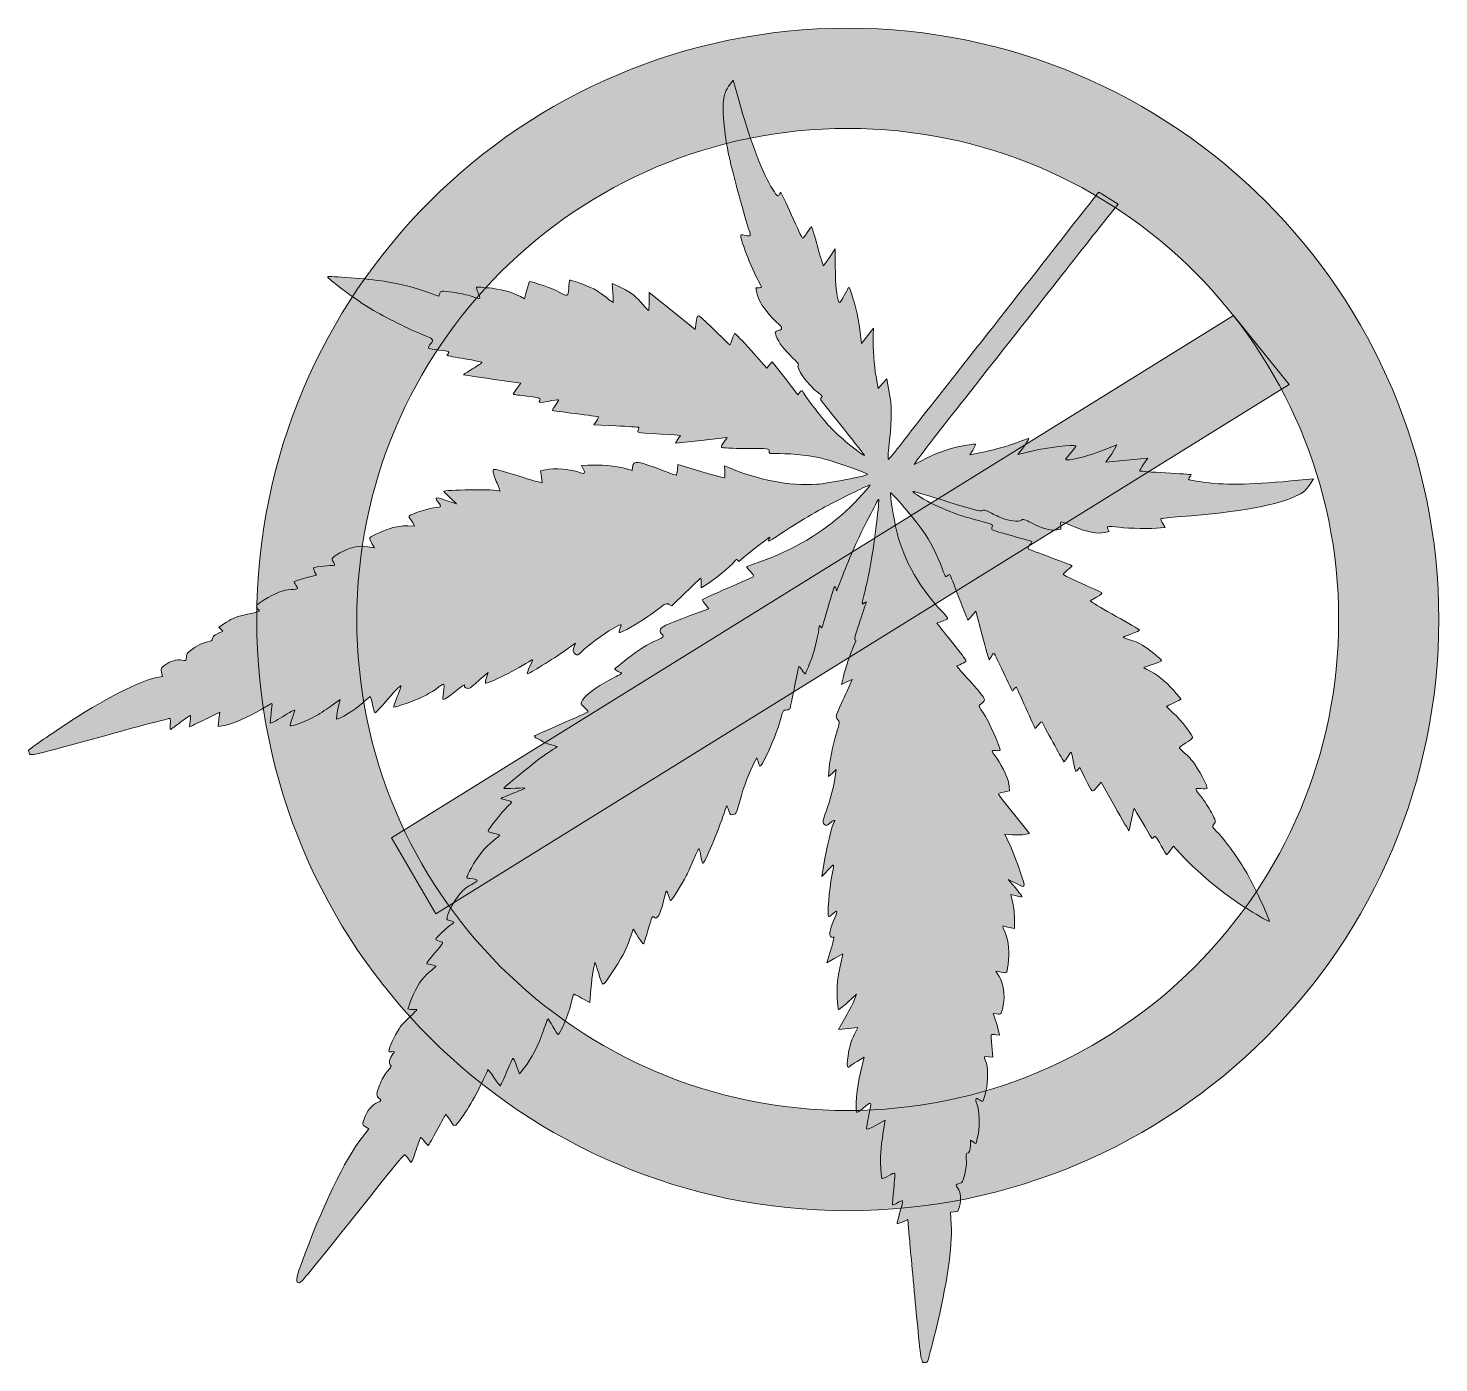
# Model space of a CAD drawing. Extents: x 546 to 1453, y -1429 to -571.
import ezdxf

# ---------------------------------------------------------------- set-up
doc = ezdxf.new("R2010")
doc.units = 0
doc.header["$MEASUREMENT"] = 0
doc.layers.add('katman 1', color=7, linetype='Continuous')

# ---------------------------------------------------------------- blocks, each defined once
blk = doc.blocks.new('block 2')
at = {"layer": 'katman 1', "true_color": 0x008000}
h = blk.add_hatch(color=96, dxfattribs=at)
h.dxf.hatch_style = 2
edge = h.paths.add_edge_path()
edge.add_spline(control_points=[(720.86, -1377.29), (722.05, -1377.33), (731.08, -1366.19), (773.45, -1312.84), (783.66, -1300.01), (788.21, -1294.64), (788.69, -1295), (789.05, -1295.27), (790.1, -1296.5), (790.86, -1297.72), (791.74, -1298.93), (792.6, -1299.9), (792.82, -1299.86), (793.05, -1299.81), (794.38, -1296.19), (795.89, -1291.85), (797.34, -1287.45), (798.67, -1283.83), (798.9, -1283.79), (799.07, -1283.81), (800.17, -1284.97), (801.23, -1286.42), (802.35, -1287.92), (803.39, -1289.03), (803.62, -1288.99), (803.84, -1288.94), (806.47, -1284.48), (809.43, -1278.97), (812.34, -1273.53), (814.85, -1268.97), (814.91, -1269.02), (815.02, -1269), (816.27, -1270.7), (817.67, -1272.83), (819.89, -1276.24), (820.37, -1276.6), (821.34, -1275.94), (823.88, -1274.21), (832.89, -1259.73), (837.33, -1250.28), (839.9, -1244.91), (842.02, -1240.38), (842.13, -1240.24), (842.23, -1240.1), (843.86, -1242.42), (845.88, -1245.35), (847.84, -1248.35), (849.65, -1250.69), (849.93, -1250.69), (850.21, -1250.57), (852.08, -1246.61), (854.01, -1241.83), (855.95, -1237.05), (857.82, -1233.09), (858.16, -1233.02), (858.49, -1232.95), (859.55, -1235.16), (860.48, -1237.91), (860.48, -1237.91), (862.24, -1242.91), (862.24, -1242.91), (862.24, -1242.91), (865.59, -1238.87), (865.59, -1238.87), (869.87, -1233.72), (874.65, -1224.32), (877.74, -1215.04), (879.11, -1211.01), (880.4, -1207.68), (880.63, -1207.64), (880.79, -1207.55), (882.25, -1209.84), (883.81, -1212.64), (885.36, -1215.43), (886.87, -1217.66), (887.16, -1217.66), (888.44, -1217.33), (893.71, -1205.29), (895.16, -1199.17), (896.09, -1195.46), (896.93, -1192.12), (896.97, -1191.82), (897.06, -1191.57), (899.46, -1192.64), (902.29, -1194.24), (902.29, -1194.24), (907.48, -1197.21), (907.48, -1197.21), (907.48, -1197.21), (908.28, -1188.46), (908.28, -1188.46), (908.95, -1180.13), (910.46, -1170.94), (911, -1171.35), (911.12, -1171.44), (912.06, -1174.41), (913.1, -1177.89), (916.03, -1187.55), (915.46, -1187.44), (920.9, -1179.29), (928.03, -1168.65), (930.93, -1163.21), (933.28, -1156.27), (934.4, -1152.81), (935.39, -1150.01), (935.45, -1150.05), (935.57, -1150.15), (936.97, -1152.39), (938.63, -1155.05), (940.3, -1157.82), (941.85, -1159.75), (942.05, -1159.48), (942.26, -1159.21), (943.52, -1155.32), (944.85, -1150.83), (947.55, -1141.57), (947.75, -1141.3), (949.02, -1142.48), (950.83, -1144.07), (952.85, -1140.54), (954.65, -1132.96), (955.61, -1128.95), (956.58, -1125.7), (956.8, -1125.65), (957.02, -1125.61), (957.68, -1126.86), (958.18, -1128.43), (958.7, -1130.11), (959.24, -1131.49), (959.48, -1131.68), (959.9, -1131.99), (966.84, -1120.99), (969.53, -1115.71), (970.73, -1113.39), (972.88, -1108.56), (974.44, -1104.9), (976, -1101.35), (977.44, -1098.34), (977.66, -1098.3), (977.93, -1098.18), (978.55, -1100.48), (978.98, -1103.39), (979.4, -1106.18), (980.05, -1108.19), (980.41, -1107.71), (982.54, -1104.91), (991.84, -1082.35), (994.37, -1073.93), (994.92, -1072.08), (995.5, -1070.69), (995.62, -1070.78), (995.8, -1070.92), (996.35, -1072.31), (996.91, -1073.92), (997.85, -1076.79), (997.91, -1076.83), (999.86, -1076.37), (1001.69, -1075.82), (1001.94, -1075.37), (1004.09, -1067.2), (1006.28, -1058.85), (1009.95, -1048.92), (1013.27, -1042.82), (1013.27, -1042.82), (1014.87, -1039.84), (1014.87, -1039.84), (1014.87, -1039.84), (1015.87, -1042.86), (1015.87, -1042.86), (1017.03, -1046.43), (1016.98, -1046.5), (1020.76, -1039.03), (1024.39, -1031.77), (1028.33, -1021.73), (1030.38, -1014.56), (1031.87, -1009.12), (1031.98, -1008.98), (1033.63, -1009.16), (1034.54, -1009.21), (1035.65, -1008.86), (1036.06, -1008.32), (1036.43, -1007.84), (1037.8, -1001.56), (1039.11, -994.37), (1040.48, -987.22), (1041.71, -981.26), (1041.94, -981.22), (1042.16, -981.17), (1043.14, -982.24), (1044.08, -983.6), (1045.03, -984.96), (1045.95, -985.98), (1046.06, -985.96), (1046.23, -985.98), (1047.63, -982.52), (1049.22, -978.45), (1051.8, -971.69), (1053.94, -963.29), (1054.84, -956.76), (1055.09, -954.58), (1055.19, -954.44), (1055.78, -955.53), (1056.16, -956.15), (1056.53, -956.53), (1056.68, -956.33), (1056.78, -956.19), (1058.63, -950.16), (1060.68, -942.99), (1062.78, -935.75), (1064.69, -929.88), (1065.03, -929.81), (1065.3, -929.7), (1065.63, -930.38), (1065.81, -931.27), (1065.92, -932.11), (1066.14, -932.7), (1066.24, -932.56), (1066.34, -932.43), (1068.07, -927.92), (1070.13, -922.59), (1072.09, -917.29), (1075.38, -909.35), (1077.4, -904.95), (1082.32, -894.25), (1092.63, -873.97), (1093.18, -873.85), (1093.91, -873.65), (1090.53, -901.67), (1088.26, -914.6), (1087.12, -920.95), (1085.24, -929.75), (1084.12, -934.07), (1082.34, -941.02), (1082.29, -941.83), (1083.73, -940.56), (1085.34, -939.3), (1085.45, -939.28), (1084.88, -940.9), (1084.55, -941.83), (1082.63, -947.59), (1080.62, -953.71), (1078.22, -960.72), (1077.3, -964.54), (1078.06, -964.16), (1078.84, -963.88), (1078.62, -964.9), (1077.54, -967.2), (1075.09, -972.67), (1071.83, -982.04), (1070.52, -987.62), (1070.52, -987.62), (1069.4, -992.69), (1069.4, -992.69), (1069.4, -992.69), (1072.8, -991.07), (1072.8, -991.07), (1072.8, -991.07), (1076.2, -989.45), (1076.2, -989.45), (1076.2, -989.45), (1074.83, -992.62), (1074.83, -992.62), (1074.05, -994.39), (1071.65, -999.79), (1069.39, -1004.75), (1065.4, -1013.35), (1065.32, -1013.72), (1066.83, -1015.19), (1068.23, -1016.58), (1068.18, -1017.4), (1066.14, -1023.93), (1063.77, -1031.39), (1061.38, -1043.48), (1061.19, -1048.82), (1061.19, -1048.82), (1061.07, -1051.96), (1061.07, -1051.96), (1061.07, -1051.96), (1063.46, -1049.68), (1063.46, -1049.68), (1063.46, -1049.68), (1065.9, -1047.33), (1065.9, -1047.33), (1065.9, -1047.33), (1065.51, -1050.7), (1065.51, -1050.7), (1064.8, -1056.84), (1062.09, -1067.49), (1059.45, -1074.32), (1057.15, -1080.33), (1056.99, -1081.29), (1058.21, -1082.54), (1059.43, -1083.78), (1059.88, -1083.69), (1061.84, -1081.85), (1063.97, -1079.79), (1065.92, -1079.45), (1064.47, -1081.36), (1063.43, -1082.73), (1059.45, -1099.52), (1057.97, -1108.31), (1057.97, -1108.31), (1056.65, -1116.25), (1056.65, -1116.25), (1056.65, -1116.25), (1059.24, -1113.58), (1059.24, -1113.58), (1060.66, -1112.08), (1062.51, -1110.14), (1063.3, -1109.23), (1064.51, -1108), (1064.48, -1109.16), (1063.18, -1115.71), (1061.51, -1124.24), (1060.03, -1141.21), (1060.92, -1141.89), (1061.22, -1142.12), (1062.47, -1141.34), (1063.7, -1140.23), (1066.72, -1137.36), (1067.11, -1138.08), (1065.05, -1142.66), (1062.03, -1149.62), (1061.08, -1153.86), (1062.33, -1154.81), (1062.99, -1155.31), (1063.85, -1155.42), (1064.33, -1155.03), (1064.76, -1154.71), (1063.99, -1158.33), (1062.51, -1163.02), (1062.51, -1163.02), (1059.82, -1171.65), (1059.82, -1171.65), (1059.82, -1171.65), (1065.06, -1168.72), (1065.06, -1168.72), (1065.06, -1168.72), (1070.29, -1165.8), (1070.29, -1165.8), (1070.29, -1165.8), (1068.65, -1173.18), (1068.65, -1173.18), (1067.73, -1177.11), (1066.83, -1182.03), (1066.68, -1183.96), (1066.24, -1188.15), (1066.75, -1201.25), (1067.35, -1201.7), (1067.59, -1201.88), (1070.33, -1199.76), (1073.42, -1196.93), (1073.42, -1196.93), (1079.06, -1191.74), (1079.06, -1191.74), (1079.06, -1191.74), (1077.22, -1196.27), (1077.22, -1196.27), (1076.2, -1198.73), (1073.55, -1203.83), (1071.33, -1207.63), (1071.33, -1207.63), (1067.33, -1214.51), (1067.33, -1214.51), (1067.33, -1214.51), (1073.57, -1213.86), (1073.57, -1213.86), (1073.57, -1213.86), (1079.76, -1213.28), (1079.76, -1213.28), (1079.76, -1213.28), (1077.63, -1217.58), (1077.63, -1217.58), (1075.35, -1222.31), (1073.95, -1227.39), (1073.21, -1233.94), (1072.81, -1237.83), (1073.28, -1239.81), (1074.37, -1238.37), (1074.63, -1238.03), (1076.85, -1236.59), (1079.35, -1235.04), (1079.35, -1235.04), (1083.97, -1232.3), (1083.97, -1232.3), (1083.97, -1232.3), (1081.49, -1242.16), (1081.49, -1242.16), (1079.28, -1251.15), (1077.88, -1266.78), (1079.25, -1267.82), (1079.49, -1268), (1081.27, -1266.77), (1083.14, -1265.17), (1088.79, -1260.09), (1088.98, -1260.34), (1087, -1269.4), (1086.02, -1273.92), (1085.28, -1278), (1085.42, -1278.43), (1085.57, -1278.86), (1088.38, -1277.76), (1091.6, -1276.01), (1091.6, -1276.01), (1097.48, -1272.72), (1097.48, -1272.72), (1097.48, -1272.72), (1097, -1275.47), (1097, -1275.47), (1094.72, -1289.15), (1094.22, -1294.15), (1094.49, -1301.36), (1094.65, -1306), (1095.04, -1309.96), (1095.33, -1310.18), (1095.63, -1310.41), (1097.51, -1309.68), (1099.52, -1308.51), (1101.54, -1307.35), (1103.35, -1306.57), (1103.53, -1306.71), (1103.77, -1306.89), (1103.47, -1311.51), (1102.89, -1316.99), (1102.3, -1322.47), (1102, -1327.09), (1102.18, -1327.23), (1102.36, -1327.36), (1103.79, -1326.73), (1105.31, -1325.84), (1106.84, -1324.95), (1108.32, -1324.35), (1108.56, -1324.53), (1108.86, -1324.76), (1108.07, -1328.04), (1106.92, -1331.9), (1105.72, -1335.73), (1104.99, -1339.05), (1105.22, -1339.23), (1105.46, -1339.41), (1107.18, -1338.89), (1108.94, -1338.06), (1108.94, -1338.06), (1112.06, -1336.56), (1112.06, -1336.56), (1112.06, -1336.56), (1112.93, -1347.45), (1112.93, -1347.45), (1113.4, -1353.41), (1115.3, -1374.13), (1117.09, -1393.36), (1120.07, -1424.81), (1120.54, -1428.41), (1122.2, -1428.59), (1123.17, -1428.67), (1124.22, -1428.4), (1124.59, -1427.92), (1124.95, -1427.44), (1127.33, -1418.48), (1129.88, -1408.03), (1137.32, -1377.38), (1140.67, -1354.72), (1139.87, -1340.01), (1139.87, -1340.01), (1139.42, -1331.8), (1139.42, -1331.8), (1139.42, -1331.8), (1141.84, -1331.7), (1141.84, -1331.7), (1144.32, -1331.54), (1144.32, -1331.54), (1145.17, -1328.19), (1146.33, -1323.69), (1145.93, -1318.75), (1144.13, -1316.52), (1142.45, -1314.39), (1142.6, -1314.07), (1145.27, -1313.41), (1147.05, -1312.93), (1147.31, -1312.58), (1148.59, -1307.42), (1149.41, -1304.48), (1149.84, -1300.18), (1149.57, -1297.93), (1149.31, -1295.79), (1149.47, -1293.97), (1149.92, -1294), (1151.46, -1294.08), (1152.24, -1292.31), (1152.29, -1288.9), (1152.29, -1288.9), (1152.34, -1285.6), (1152.34, -1285.6), (1152.34, -1285.6), (1153.89, -1286.78), (1153.89, -1286.78), (1154.73, -1287.41), (1155.6, -1287.75), (1155.81, -1287.48), (1155.97, -1287.27), (1156.68, -1284.48), (1157.31, -1281.29), (1158.42, -1275.35), (1158.02, -1267.19), (1156.38, -1262.28), (1155.17, -1258.78), (1155.69, -1257.98), (1158.02, -1259.75), (1158.97, -1260.48), (1160.07, -1260.77), (1160.33, -1260.43), (1160.64, -1260.02), (1161.46, -1257.2), (1162.21, -1254.1), (1163.75, -1247.73), (1163.58, -1237.9), (1161.94, -1234.72), (1160.5, -1231.9), (1160.86, -1231.43), (1164.12, -1231.97), (1164.12, -1231.97), (1166.64, -1232.37), (1166.64, -1232.37), (1166.64, -1232.37), (1166.02, -1225), (1166.02, -1225), (1165.68, -1220.98), (1165.5, -1217.61), (1165.68, -1217.63), (1165.85, -1217.66), (1167.1, -1217.74), (1168.47, -1217.92), (1168.47, -1217.92), (1170.98, -1218.21), (1170.98, -1218.21), (1170.98, -1218.21), (1169.82, -1213.67), (1169.82, -1213.67), (1169.25, -1211.19), (1168.24, -1208.05), (1167.8, -1206.64), (1167.8, -1206.64), (1166.78, -1204.14), (1166.78, -1204.14), (1166.78, -1204.14), (1169.06, -1204.48), (1169.06, -1204.48), (1171.93, -1205.04), (1172.3, -1204.57), (1173.35, -1198.58), (1174.56, -1192.28), (1173.53, -1184.82), (1170.79, -1180.48), (1170.79, -1180.48), (1168.57, -1176.96), (1168.57, -1176.96), (1168.57, -1176.96), (1172.07, -1177.68), (1172.07, -1177.68), (1176.03, -1178.42), (1175.78, -1178.88), (1176.72, -1169.69), (1177.37, -1162.75), (1176.26, -1154.91), (1174.02, -1151.16), (1172.73, -1148.89), (1172.65, -1147), (1173.97, -1148), (1174.27, -1148.22), (1175.83, -1148.65), (1177.44, -1149.01), (1177.44, -1149.01), (1180.48, -1149.6), (1180.48, -1149.6), (1180.48, -1149.6), (1180.55, -1144.16), (1180.55, -1144.16), (1180.62, -1141.09), (1180.11, -1136.18), (1179.45, -1133.2), (1179.45, -1133.2), (1178.22, -1127.74), (1178.22, -1127.74), (1178.22, -1127.74), (1181.79, -1128.62), (1181.79, -1128.62), (1183.76, -1129.14), (1185.35, -1129.28), (1185.33, -1129.05), (1185.32, -1128.82), (1183.33, -1126.23), (1180.97, -1123.26), (1180.97, -1123.26), (1176.58, -1117.99), (1176.58, -1117.99), (1176.58, -1117.99), (1179.93, -1119.78), (1179.93, -1119.78), (1188.27, -1124.06), (1188.07, -1124.45), (1184.02, -1112.54), (1182.03, -1106.72), (1179.05, -1098.97), (1177.44, -1095.38), (1177.44, -1095.38), (1174.39, -1088.86), (1174.39, -1088.86), (1174.39, -1088.86), (1179.12, -1089.33), (1179.12, -1089.33), (1181.79, -1089.53), (1185.3, -1089.5), (1187.03, -1089.08), (1187.03, -1089.08), (1190.1, -1088.51), (1190.1, -1088.51), (1190.1, -1088.51), (1180.8, -1076.81), (1180.8, -1076.81), (1175.65, -1070.43), (1171.11, -1064.62), (1170.61, -1063.91), (1169.86, -1062.92), (1170.24, -1062.66), (1173.53, -1061.93), (1173.53, -1061.93), (1177.27, -1061.1), (1177.27, -1061.1), (1177.27, -1061.1), (1177.12, -1058.19), (1177.12, -1058.19), (1177.08, -1054.39), (1173.14, -1045.69), (1169.13, -1040.17), (1167.33, -1037.83), (1166.04, -1035.67), (1166.25, -1035.4), (1166.41, -1035.2), (1167.53, -1035.08), (1168.73, -1035.24), (1169.93, -1035.39), (1171.06, -1035.28), (1171.26, -1035), (1171.99, -1034.05), (1163.55, -1015.25), (1160.42, -1011.05), (1157.8, -1007.44), (1157.32, -1006.33), (1158.24, -1005.73), (1161.44, -1003.64), (1161.79, -1003.04), (1160.7, -1001.14), (1160.11, -1000.05), (1155.98, -995.19), (1151.62, -990.26), (1147.2, -985.4), (1143.57, -981.24), (1143.56, -981.02), (1143.49, -980.86), (1144.86, -980.17), (1146.46, -979.56), (1148.11, -978.87), (1149.41, -978.03), (1149.37, -977.46), (1149.28, -976.96), (1145.47, -971.92), (1141, -966.26), (1136.42, -960.63), (1132.27, -955.43), (1131.64, -954.63), (1131.64, -954.63), (1130.53, -953.25), (1130.53, -953.25), (1130.53, -953.25), (1133.79, -952.17), (1133.79, -952.17), (1135.62, -951.51), (1137.26, -950.71), (1137.52, -950.37), (1137.78, -950.03), (1136.59, -948.37), (1134.88, -946.64), (1120.53, -932.41), (1109.2, -912.83), (1104.88, -894.69), (1102.81, -886), (1100.3, -870.31), (1100.87, -869.56), (1101.34, -868.95), (1116.69, -886.95), (1121.65, -893.95), (1125.98, -900.03), (1131.28, -910.3), (1134.1, -918.26), (1136, -923.58), (1136.31, -924.03), (1137.37, -923.01), (1138.01, -922.41), (1138.72, -921.98), (1138.95, -922.16), (1139.19, -922.34), (1141.81, -928.96), (1144.85, -936.87), (1147.89, -944.78), (1150.44, -951.34), (1150.5, -951.39), (1150.62, -951.48), (1151.78, -950.2), (1153.19, -948.59), (1153.19, -948.59), (1155.76, -945.58), (1155.76, -945.58), (1155.76, -945.58), (1159.78, -961.13), (1159.78, -961.13), (1162.07, -969.65), (1164.04, -976.75), (1164.22, -976.88), (1164.34, -976.97), (1165.07, -976.02), (1165.66, -974.74), (1166.4, -973.26), (1167.03, -972.56), (1167.45, -972.87), (1167.81, -973.15), (1170.51, -978.64), (1173.5, -985.01), (1176.49, -991.37), (1179.02, -996.73), (1179.14, -996.82), (1179.26, -996.91), (1179.85, -996.39), (1180.42, -995.64), (1180.99, -994.89), (1181.57, -994.36), (1181.69, -994.45), (1181.87, -994.59), (1184.61, -1000.54), (1187.82, -1007.72), (1191.04, -1014.91), (1193.72, -1020.81), (1193.84, -1020.9), (1193.96, -1020.99), (1194.91, -1019.99), (1195.94, -1018.63), (1197.24, -1016.92), (1198, -1016.42), (1198.27, -1017.05), (1201.53, -1023.19), (1212.02, -1042.25), (1212.32, -1042.48), (1212.5, -1042.61), (1213.54, -1041.24), (1214.66, -1039.4), (1215.72, -1037.51), (1216.75, -1036.14), (1216.93, -1036.28), (1217.17, -1036.46), (1217.89, -1039.49), (1218.52, -1042.87), (1219.63, -1048.99), (1219.76, -1049.19), (1221.13, -1047.76), (1221.13, -1047.76), (1222.6, -1046.19), (1222.6, -1046.19), (1222.6, -1046.19), (1225.84, -1052.84), (1225.84, -1052.84), (1230.84, -1062.89), (1230.3, -1062.48), (1233.5, -1058.76), (1233.5, -1058.76), (1236.22, -1055.55), (1236.22, -1055.55), (1236.22, -1055.55), (1245.01, -1071.16), (1245.01, -1071.16), (1249.85, -1079.79), (1253.97, -1086.79), (1254.14, -1086.81), (1254.3, -1086.72), (1255.03, -1083.4), (1255.78, -1079.44), (1256.52, -1075.48), (1257.26, -1072.27), (1257.38, -1072.37), (1257.62, -1072.55), (1267.3, -1088.84), (1268.41, -1090.97), (1268.93, -1091.9), (1269.38, -1091.92), (1269.95, -1091.17), (1271.04, -1089.74), (1271.16, -1089.83), (1274.91, -1096.44), (1276.71, -1099.53), (1278.19, -1102.17), (1278.25, -1102.21), (1278.37, -1102.3), (1279.37, -1101.12), (1280.56, -1099.55), (1280.56, -1099.55), (1282.68, -1096.74), (1282.68, -1096.74), (1282.68, -1096.74), (1284.65, -1098.88), (1284.65, -1098.88), (1298.19, -1113.68), (1314.6, -1127.43), (1330.93, -1137.45), (1337.84, -1141.62), (1343.8, -1145.07), (1344.25, -1145.09), (1345.34, -1145.16), (1335.86, -1124.5), (1330.05, -1114.28), (1324.63, -1104.78), (1315.73, -1092.43), (1310.63, -1087.36), (1307.47, -1084.32), (1307.4, -1084.05), (1308.76, -1082.5), (1310.18, -1081), (1309.97, -1080.4), (1307.11, -1075), (1305.3, -1071.79), (1302.69, -1067.66), (1301.32, -1065.86), (1295.97, -1059.01), (1295.99, -1059.35), (1300.26, -1059.68), (1302.31, -1059.84), (1304.18, -1059.74), (1304.38, -1059.47), (1304.95, -1058.72), (1298.69, -1046.74), (1295.45, -1042.56), (1293.77, -1040.43), (1290.97, -1037.55), (1289.23, -1036.23), (1287.56, -1034.96), (1286.33, -1033.6), (1286.59, -1033.25), (1286.85, -1032.91), (1288.69, -1031.61), (1290.69, -1030.34), (1292.7, -1029.06), (1294.59, -1027.69), (1295, -1027.14), (1295.83, -1026.05), (1288.11, -1015.99), (1282.38, -1010.88), (1280.08, -1008.82), (1278.26, -1007), (1278.36, -1006.86), (1278.46, -1006.73), (1280.54, -1005.72), (1283.01, -1004.58), (1285.48, -1003.44), (1287.56, -1002.32), (1287.49, -1002.16), (1287.47, -1001.93), (1285.31, -999.32), (1282.67, -996.35), (1277.38, -990.4), (1271.69, -985.86), (1266.78, -983.64), (1265.08, -982.78), (1263.67, -982.03), (1263.66, -981.92), (1263.65, -981.81), (1266.25, -980.87), (1269.35, -979.88), (1272.5, -978.83), (1275.02, -977.62), (1275, -977.28), (1274.97, -976.83), (1271.84, -974.12), (1267.95, -971.18), (1262.39, -966.96), (1259.92, -965.62), (1255.93, -964.42), (1253.15, -963.61), (1250.66, -962.79), (1250.42, -962.61), (1250.13, -962.39), (1252.6, -961.36), (1255.81, -960.24), (1259.01, -959.12), (1261.31, -957.95), (1260.89, -957.63), (1260.47, -957.32), (1253.75, -953.39), (1245.97, -949), (1238.19, -944.6), (1231.22, -940.5), (1230.44, -939.91), (1230.44, -939.91), (1229.13, -938.91), (1229.13, -938.91), (1229.13, -938.91), (1233.22, -936.63), (1233.22, -936.63), (1236.32, -934.89), (1237.12, -934.21), (1236.47, -933.71), (1235.99, -933.35), (1230.26, -930.72), (1223.77, -927.84), (1217.29, -924.97), (1211.96, -922.43), (1211.93, -922.09), (1211.86, -921.82), (1213.13, -920.52), (1214.73, -919.15), (1216.28, -917.85), (1217.61, -916.6), (1217.54, -916.44), (1217.54, -916.32), (1211.36, -913.9), (1203.81, -911.07), (1196.26, -908.36), (1189.8, -905.82), (1189.44, -905.55), (1189.14, -905.32), (1189.51, -904.21), (1190.4, -903.05), (1191.23, -901.95), (1191.89, -900.95), (1191.77, -900.86), (1191.65, -900.77), (1186.05, -899.21), (1179.3, -897.31), (1172.6, -895.46), (1166.7, -893.68), (1166.22, -893.31), (1165.8, -893), (1165.74, -892.09), (1166.19, -891.24), (1166.89, -889.95), (1166.19, -889.63), (1157.49, -887.44), (1142.51, -883.72), (1129.45, -878.33), (1117.9, -870.96), (1116.06, -869.78), (1114.86, -868.76), (1115.36, -868.71), (1115.81, -868.62), (1125.87, -871.63), (1137.68, -875.31), (1153.42, -880.26), (1159.36, -881.75), (1159.76, -880.98), (1160.27, -880.18), (1161.83, -880.61), (1165.77, -882.74), (1168.76, -884.26), (1172.56, -885.96), (1174.24, -886.48), (1178.7, -887.92), (1184.94, -888.14), (1185.37, -886.95), (1185.6, -886.16), (1187.46, -886.81), (1191.45, -888.88), (1198.03, -892.37), (1204.1, -894.06), (1207.68, -893.44), (1207.68, -893.44), (1210.3, -892.96), (1210.3, -892.96), (1210.3, -892.96), (1210.24, -890.43), (1210.24, -890.43), (1210.04, -887.47), (1209.46, -887.36), (1219.15, -891.48), (1226.62, -894.67), (1234.48, -896.11), (1238.71, -895.13), (1238.71, -895.13), (1241.33, -894.53), (1241.33, -894.53), (1241.33, -894.53), (1240.58, -892.67), (1240.58, -892.67), (1239.94, -890.9), (1240.34, -890.87), (1247.64, -891.68), (1255.07, -892.57), (1268.1, -892.77), (1274.4, -892.17), (1274.4, -892.17), (1277.44, -891.89), (1277.44, -891.89), (1277.44, -891.89), (1275.85, -889.39), (1275.85, -889.39), (1275.02, -888.01), (1274.47, -886.62), (1274.73, -886.28), (1274.99, -885.94), (1280.66, -885.29), (1287.42, -884.82), (1325.22, -882.06), (1351.28, -877.28), (1363.17, -870.8), (1366.61, -868.99), (1367.94, -867.74), (1370.16, -864.58), (1370.16, -864.58), (1372.88, -860.61), (1372.88, -860.61), (1372.88, -860.61), (1358.2, -861.96), (1358.2, -861.96), (1330.41, -864.56), (1314.67, -864.68), (1300.65, -862.55), (1296.42, -861.92), (1292.8, -861.22), (1292.56, -861.04), (1292.39, -860.91), (1292.67, -860.16), (1293.24, -859.4), (1293.81, -858.65), (1294.16, -857.95), (1294.04, -857.86), (1293.92, -857.76), (1286.58, -857.26), (1277.72, -856.77), (1268.85, -856.29), (1261.45, -855.74), (1261.21, -855.55), (1260.91, -855.33), (1261.97, -853.44), (1263.46, -851.23), (1263.46, -851.23), (1266.18, -847.27), (1266.18, -847.27), (1266.18, -847.27), (1252.79, -848.52), (1252.79, -848.52), (1252.79, -848.52), (1239.29, -849.8), (1239.29, -849.8), (1239.29, -849.8), (1241.21, -847.15), (1241.21, -847.15), (1242.29, -845.72), (1243.88, -843.26), (1244.78, -841.58), (1244.78, -841.58), (1246.33, -838.66), (1246.33, -838.66), (1246.33, -838.66), (1238.18, -841.95), (1238.18, -841.95), (1229.7, -845.43), (1217.64, -848.66), (1214.62, -848.41), (1212.97, -848.23), (1213.01, -848.05), (1216.69, -843.95), (1218.74, -841.63), (1220.29, -839.58), (1220.06, -839.39), (1218.8, -838.44), (1201.16, -840.46), (1192.64, -842.5), (1192.64, -842.5), (1182.73, -844.88), (1182.73, -844.88), (1182.73, -844.88), (1186.46, -839.96), (1186.46, -839.96), (1188.54, -837.23), (1190.02, -834.9), (1189.72, -834.68), (1189.43, -834.56), (1185.61, -835.87), (1181.2, -837.58), (1176.79, -839.3), (1168.35, -841.73), (1162.49, -842.99), (1162.49, -842.99), (1151.84, -845.24), (1151.84, -845.24), (1151.84, -845.24), (1153.72, -842.14), (1153.72, -842.14), (1154.72, -840.32), (1155.51, -838.66), (1155.55, -838.36), (1155.52, -838.02), (1151.38, -838.64), (1146.41, -839.61), (1137.41, -841.4), (1129.69, -844.26), (1120.67, -848.94), (1120.67, -848.94), (1116.08, -851.38), (1116.08, -851.38), (1116.08, -851.38), (1118.5, -847.83), (1118.5, -847.83), (1119.78, -845.89), (1133.6, -828.06), (1149.21, -808.24), (1164.81, -788.42), (1190.05, -756.41), (1205.18, -737.1), (1220.32, -717.78), (1235.98, -698), (1239.94, -693.04), (1239.94, -693.04), (1247.13, -684.06), (1247.13, -684.06), (1247.13, -684.06), (1240.92, -680.21), (1240.92, -680.21), (1237.59, -678.01), (1234.82, -676.33), (1234.71, -676.35), (1234.59, -676.38), (1218.41, -696.95), (1198.81, -722.03), (1179.15, -747.06), (1152.94, -780.48), (1140.5, -796.24), (1128.07, -812.01), (1113.81, -830.16), (1108.89, -836.66), (1103.6, -843.63), (1099.73, -848.23), (1099.37, -847.96), (1099.07, -847.73), (1099.42, -842.18), (1100.2, -835.56), (1101.82, -821.38), (1101.76, -813.9), (1099.87, -803.85), (1099.87, -803.85), (1098.5, -796.35), (1098.5, -796.35), (1098.5, -796.35), (1095.71, -799.4), (1095.71, -799.4), (1095.71, -799.4), (1092.92, -802.46), (1092.92, -802.46), (1092.92, -802.46), (1091.55, -794.95), (1091.55, -794.95), (1090.23, -787.38), (1089.52, -777.26), (1089.7, -768.46), (1089.7, -768.46), (1089.83, -763.7), (1089.83, -763.7), (1089.83, -763.7), (1086.04, -768.69), (1086.04, -768.69), (1086.04, -768.69), (1082.25, -773.68), (1082.25, -773.68), (1082.25, -773.68), (1081.12, -764.63), (1081.12, -764.63), (1080.06, -756.72), (1077.26, -745.01), (1074.8, -738.94), (1074.11, -737.12), (1074.05, -737.08), (1073.2, -738.81), (1072.71, -739.83), (1071.36, -742.36), (1070.19, -744.39), (1068.17, -747.8), (1068.06, -747.94), (1067.44, -746.28), (1066.27, -743.35), (1065.37, -735.23), (1065.37, -727.16), (1065.36, -722.83), (1065.29, -717.83), (1065.28, -715.99), (1065.28, -715.99), (1065.28, -712.76), (1065.28, -712.76), (1065.28, -712.76), (1061.53, -718.32), (1061.53, -718.32), (1059.53, -721.32), (1057.78, -723.76), (1057.6, -723.62), (1057.48, -723.53), (1055.79, -717.94), (1053.96, -711.17), (1052.01, -704.42), (1050.31, -698.71), (1050.14, -698.57), (1049.9, -698.39), (1048.6, -700.1), (1047.28, -702.33), (1045.85, -704.59), (1044.55, -706.18), (1044.25, -705.95), (1043.95, -705.73), (1040.83, -699.05), (1037.27, -691.07), (1033.71, -683.09), (1030.54, -676.59), (1030.21, -676.66), (1029.93, -676.78), (1029.52, -677.32), (1029.28, -678.01), (1028.72, -679.74), (1027.39, -678.51), (1023.99, -672.7), (1017.37, -661.43), (1010.32, -642.29), (1003.08, -616.33), (1003.08, -616.33), (999.76, -604.33), (999.76, -604.33), (999.76, -604.33), (997.32, -607.54), (997.32, -607.54), (995.87, -609.45), (994.48, -612.39), (993.86, -614.82), (992.3, -620.85), (993.82, -638.71), (997.13, -653.71), (999.63, -665.19), (1007.3, -693.2), (1009.99, -700.95), (1010.49, -702.52), (1010.82, -703.95), (1010.61, -704.22), (1010.4, -704.5), (1009.15, -704.41), (1007.83, -704.16), (1006.45, -703.87), (1005.03, -703.76), (1004.7, -703.94), (1003.39, -704.56), (1011.27, -725.08), (1016.05, -733.55), (1018.31, -737.64), (1018.37, -737.69), (1016.34, -737.76), (1016.34, -737.76), (1014.19, -737.86), (1014.19, -737.86), (1014.19, -737.86), (1014.82, -741.13), (1014.82, -741.13), (1015.23, -742.95), (1016.34, -745.83), (1017.41, -747.52), (1019.67, -751.49), (1026.02, -758.89), (1028.89, -761.07), (1031.58, -763.11), (1031.46, -764.64), (1028.68, -765.33), (1026.84, -765.76), (1026.58, -766.1), (1026.88, -767.19), (1028.04, -771.63), (1030.88, -775.83), (1036.29, -781.12), (1039.62, -784.3), (1041.96, -787.04), (1041.59, -787.41), (1039.68, -789.19), (1047.39, -799.88), (1054.56, -805.33), (1057.01, -807.19), (1057.39, -807.8), (1056.47, -808.4), (1055.77, -808.94), (1055.71, -809.65), (1056.45, -810.53), (1057.01, -811.28), (1063.52, -819.34), (1070.83, -828.45), (1078.1, -837.63), (1084.06, -845.28), (1084.14, -845.55), (1084.17, -846.87), (1067.66, -833.37), (1062.71, -828.1), (1057.95, -823.09), (1046.5, -808.26), (1044.43, -804.53), (1043.91, -803.6), (1043.46, -803.69), (1042.48, -804.99), (1042.48, -804.99), (1041.18, -806.7), (1041.18, -806.7), (1041.18, -806.7), (1033.02, -795.98), (1033.02, -795.98), (1033.02, -795.98), (1024.86, -785.37), (1024.86, -785.37), (1024.86, -785.37), (1023.07, -787.35), (1023.07, -787.35), (1023.07, -787.35), (1021.23, -789.4), (1021.23, -789.4), (1021.23, -789.4), (1011.28, -778.19), (1011.28, -778.19), (1005.76, -772.06), (1001.05, -767.09), (1000.77, -767.09), (1000.5, -767.2), (999.7, -768.86), (999.05, -770.84), (998.39, -772.82), (997.78, -774.51), (997.6, -774.48), (997.38, -774.53), (993.31, -770.58), (988.39, -765.77), (983.52, -760.89), (978.86, -756.6), (978.1, -756.12), (976.62, -755.33), (976.62, -755.33), (975.93, -759.97), (975.93, -759.97), (975.23, -764.61), (975.23, -764.61), (975.23, -764.61), (960.47, -752.65), (960.47, -752.65), (960.47, -752.65), (945.77, -740.74), (945.77, -740.74), (945.77, -740.74), (945.73, -746.75), (945.73, -746.75), (945.69, -750.16), (945.47, -752.68), (945.17, -752.46), (944.87, -752.23), (942.72, -749.85), (940.38, -747.1), (936.14, -742.26), (933.22, -740.27), (925.68, -736.8), (925.68, -736.8), (921.99, -735.08), (921.99, -735.08), (921.99, -735.08), (922.34, -740.95), (922.34, -740.95), (922.56, -744.13), (922.59, -746.95), (922.44, -747.16), (922.28, -747.36), (920.61, -746.09), (918.62, -744.37), (916.63, -742.64), (912.77, -740.03), (910.01, -738.58), (904.78, -735.91), (895.02, -732.38), (894.56, -733), (894.4, -733.2), (894.16, -735.5), (893.95, -738.14), (893.65, -743.62), (893.27, -743.76), (887.89, -740.54), (885.05, -738.81), (870.08, -733.59), (868.73, -733.75), (868.51, -733.8), (867.83, -736.3), (867.03, -739.35), (866.28, -742.44), (865.66, -744.88), (865.6, -744.83), (858.24, -740.87), (853.32, -739.29), (844.69, -738.12), (839.38, -737.54), (834.88, -737.14), (834.67, -737.41), (834.41, -737.75), (834.92, -739.32), (835.72, -741), (836.51, -742.68), (837.02, -744.25), (836.81, -744.53), (836.6, -744.8), (834.36, -744.28), (831.8, -743.31), (829.25, -742.45), (823.67, -741.23), (819.33, -740.63), (812.24, -739.66), (811.45, -739.71), (811.05, -741.35), (810.84, -742.37), (810.5, -743.19), (810.33, -743.17), (810.16, -743.15), (807.26, -742.13), (803.77, -740.88), (795.45, -737.69), (786.06, -735.3), (775.35, -733.64), (765.39, -732), (739.49, -730), (738.92, -730.75), (738.35, -731.5), (755.96, -744.66), (765.02, -750.35), (773.25, -755.41), (789.38, -763.57), (799.23, -767.59), (807.34, -770.94), (807.34, -770.94), (805.16, -773.82), (804.17, -775.11), (803.64, -776.43), (803.94, -776.66), (804.3, -776.93), (807.28, -777.47), (810.54, -777.9), (817.33, -778.75), (817.39, -778.79), (816.36, -780.16), (815.94, -780.71), (815.7, -781.28), (815.88, -781.41), (816, -781.5), (821.1, -782.47), (827.17, -783.42), (833.19, -784.43), (838.13, -785.49), (838.15, -785.71), (838.22, -785.99), (835.47, -787.88), (832.15, -789.89), (828.84, -791.9), (826.24, -793.58), (826.36, -793.68), (826.42, -793.72), (834.77, -795), (844.84, -796.5), (844.84, -796.5), (863.2, -799.13), (863.2, -799.13), (863.2, -799.13), (860.61, -802.55), (860.61, -802.55), (859.21, -804.39), (858.24, -806.03), (858.48, -806.21), (858.78, -806.44), (862.67, -806.91), (867.17, -807.42), (875.33, -808.23), (876.56, -808.84), (874.95, -810.96), (874.38, -811.71), (876.35, -811.59), (880.54, -810.79), (884.07, -810.12), (887.15, -809.66), (887.39, -809.84), (887.63, -810.02), (886.77, -811.53), (885.47, -813.23), (884.17, -814.94), (883.26, -816.4), (883.44, -816.54), (883.61, -816.67), (890.31, -817.66), (898.31, -818.67), (906.3, -819.68), (913, -820.66), (913.12, -820.75), (913.29, -820.89), (912.7, -822.05), (911.83, -823.44), (911.83, -823.44), (910.19, -825.97), (910.19, -825.97), (910.19, -825.97), (924.34, -826.58), (924.34, -826.58), (932.11, -826.88), (938.66, -827.32), (938.89, -827.39), (939.13, -827.57), (938.96, -828.41), (938.57, -829.3), (937.78, -831.08), (936.52, -830.87), (962.05, -832.37), (962.05, -832.37), (965.81, -832.64), (965.81, -832.64), (965.81, -832.64), (964.17, -835.16), (964.17, -835.16), (964.17, -835.16), (962.54, -837.69), (962.54, -837.69), (962.54, -837.69), (979.17, -835.89), (979.17, -835.89), (979.17, -835.89), (995.92, -834.06), (995.92, -834.06), (995.92, -834.06), (993.89, -836.72), (993.89, -836.72), (992.75, -838.22), (991.9, -839.84), (992.1, -840.32), (992.25, -840.75), (999.35, -841.08), (1007.84, -841.06), (1021.99, -841.03), (1023.31, -841.17), (1022.85, -842.76), (1022.39, -844.35), (1022.86, -844.49), (1029.53, -844.39), (1038.07, -844.3), (1050.86, -845.82), (1058.71, -847.9), (1066.61, -850.02), (1086.06, -856.92), (1086.06, -857.67), (1086.12, -858.58), (1060.43, -863.63), (1053.38, -864.1), (1035.46, -865.25), (1016.06, -861.52), (996.16, -853.09), (996.16, -853.09), (994.12, -852.19), (994.12, -852.19), (994.12, -852.19), (994.32, -855.89), (994.32, -855.89), (994.45, -857.83), (994.36, -859.69), (994.15, -859.97), (993.99, -860.17), (987.13, -858.3), (978.91, -855.83), (978.91, -855.83), (964.1, -851.27), (964.1, -851.27), (964.1, -851.27), (963.83, -854.73), (963.83, -854.73), (963.74, -856.59), (963.45, -858.21), (963.12, -858.28), (962.89, -858.32), (959.42, -857.19), (955.46, -855.58), (937.77, -848.84), (935.55, -848.55), (935.05, -852.8), (935.05, -852.8), (934.71, -855.24), (934.71, -855.24), (934.71, -855.24), (929.68, -853.79), (929.68, -853.79), (924.77, -852.32), (913.95, -851.43), (906.16, -851.77), (906.16, -851.77), (902.21, -852), (902.21, -852), (902.21, -852), (903.33, -854.25), (903.33, -854.25), (904.76, -856.96), (904.25, -857.75), (901.63, -856.74), (895.81, -854.47), (884.48, -853.52), (878.79, -854.8), (878.79, -854.8), (875.9, -855.51), (875.9, -855.51), (875.9, -855.51), (876.45, -859.38), (876.45, -859.38), (876.45, -859.38), (877, -863.24), (877, -863.24), (877, -863.24), (875.1, -862.77), (875.1, -862.77), (874.06, -862.52), (866.9, -860.42), (859.26, -858.07), (845.77, -853.87), (845.37, -853.78), (845.39, -855.73), (845.36, -856.89), (846.51, -860.35), (847.91, -863.35), (849.19, -866.37), (849.98, -868.69), (849.62, -868.41), (847.94, -867.14), (812.81, -867.51), (813.74, -868.76), (813.99, -869.05), (815.82, -870.98), (817.95, -873.03), (817.95, -873.03), (821.77, -876.68), (821.77, -876.68), (821.77, -876.68), (815.27, -874.44), (815.27, -874.44), (811.73, -873.15), (808.74, -872.5), (808.66, -872.98), (808.57, -873.34), (809.28, -874.63), (810.21, -875.77), (812.36, -878.15), (811.91, -879), (808.73, -878.96), (805.51, -878.99), (791.49, -883.43), (791.29, -884.56), (791.27, -885.09), (791.54, -885.72), (791.9, -886), (792.26, -886.38), (793.03, -887.61), (793.67, -888.74), (793.67, -888.74), (794.79, -890.99), (794.79, -890.99), (794.79, -890.99), (790.64, -890.75), (790.64, -890.75), (788.42, -890.57), (784.15, -891.11), (781.21, -891.88), (776.15, -893.21), (767.08, -897.21), (766.05, -898.58), (765.79, -898.92), (766.35, -900.53), (767.31, -902.12), (767.31, -902.12), (769.16, -905.03), (769.16, -905.03), (769.16, -905.03), (764.85, -904.24), (764.85, -904.24), (759.69, -903.23), (752.66, -904.79), (746.9, -908.17), (741.73, -911.25), (741.21, -911.93), (742.65, -913.89), (743.71, -915.34), (743.56, -917.16), (742.42, -916.3), (741.88, -915.89), (730.93, -917.16), (730.06, -917.69), (729.79, -917.91), (730.04, -919.07), (730.64, -920.28), (730.64, -920.28), (731.87, -922.5), (731.87, -922.5), (731.87, -922.5), (724.86, -924.29), (724.86, -924.29), (720.97, -925.32), (717.64, -926.35), (717.43, -926.63), (717.28, -926.83), (717.74, -927.83), (718.55, -928.88), (719.3, -929.88), (719.83, -930.92), (719.67, -931.13), (719.46, -931.4), (717.56, -931.68), (715.47, -931.7), (710.72, -931.87), (705.04, -934.02), (698.15, -938.38), (692.67, -941.87), (692.17, -942.78), (694.8, -944.78), (695.82, -945.55), (694.38, -946.07), (687.47, -947.61), (680.77, -948.99), (677.85, -950.11), (673.95, -952.64), (673.95, -952.64), (669.02, -955.9), (669.02, -955.9), (669.02, -955.9), (670.24, -957.15), (670.24, -957.15), (670.24, -957.15), (671.52, -958.45), (671.52, -958.45), (671.52, -958.45), (668.4, -959.95), (668.4, -959.95), (665.93, -961.1), (665.24, -961.76), (665.05, -963.12), (664.86, -964.49), (664.27, -964.9), (662.03, -965.24), (659, -965.75), (654.96, -967.85), (650.82, -970.95), (648.51, -972.75), (648.09, -973.3), (648.15, -974.96), (648.22, -977.6), (648, -977.76), (645.19, -977.13), (642.08, -976.49), (637.64, -977.75), (634.31, -980.29), (631.83, -982.06), (631.68, -982.38), (632.2, -984.93), (632.2, -984.93), (632.72, -987.59), (632.72, -987.59), (632.72, -987.59), (630.37, -987.96), (630.37, -987.96), (619.66, -989.53), (594.41, -1002.56), (568.97, -1019.44), (556.42, -1027.79), (546.49, -1034.8), (546.63, -1035.23), (546.58, -1035.41), (546.93, -1036.32), (547.28, -1037.23), (547.95, -1038.7), (552.18, -1037.72), (592.62, -1026.52), (617.18, -1019.74), (637.47, -1014.35), (637.71, -1014.53), (637.95, -1014.71), (637.96, -1016.44), (637.75, -1018.44), (637.55, -1020.33), (637.65, -1021.81), (638.09, -1021.61), (638.41, -1021.42), (641.44, -1019.3), (644.61, -1016.86), (647.89, -1014.4), (650.65, -1012.51), (650.77, -1012.6), (650.95, -1012.73), (650.83, -1014.37), (650.63, -1016.37), (650.63, -1016.37), (650.2, -1019.92), (650.2, -1019.92), (650.2, -1019.92), (652.29, -1019.03), (652.29, -1019.03), (653.44, -1018.51), (657.82, -1016.34), (661.99, -1014.33), (661.99, -1014.33), (669.59, -1010.51), (669.59, -1010.51), (669.59, -1010.51), (669.07, -1015.18), (669.07, -1015.18), (669.07, -1015.18), (668.54, -1019.84), (668.54, -1019.84), (668.54, -1019.84), (672.4, -1019.1), (672.4, -1019.1), (677.82, -1018.16), (687.94, -1013.77), (695.93, -1008.96), (699.73, -1006.68), (702.95, -1004.92), (703.18, -1004.99), (703.36, -1005.12), (703.09, -1007.83), (702.7, -1011.08), (702.24, -1014.29), (701.99, -1017.23), (702.08, -1017.61), (702.16, -1018), (705.76, -1016.11), (710.05, -1013.44), (714.28, -1010.72), (717.83, -1008.89), (717.8, -1009.3), (717.84, -1009.76), (717.04, -1012.17), (716.14, -1014.61), (715.22, -1016.93), (714.69, -1019.11), (714.93, -1019.29), (715.89, -1020.02), (725.42, -1016.27), (731.36, -1012.92), (734.47, -1011.18), (739.23, -1008.01), (741.98, -1006), (741.98, -1006), (746.93, -1002.33), (746.93, -1002.33), (746.93, -1002.33), (745.61, -1008.54), (745.61, -1008.54), (744.94, -1011.91), (744.52, -1014.82), (744.7, -1014.96), (745.65, -1015.69), (757.22, -1008.64), (761.37, -1004.78), (763.93, -1002.41), (766.17, -1000.45), (766.34, -1000.47), (766.45, -1000.45), (767.17, -1002.72), (767.83, -1005.59), (768.42, -1008.41), (769.16, -1010.91), (769.34, -1011.05), (769.52, -1011.18), (772.11, -1008.52), (775.04, -1005.14), (781.75, -997.31), (785.66, -993.27), (786.13, -993.64), (786.31, -993.77), (785.28, -996.87), (783.78, -1000.46), (782.22, -1004.13), (781.35, -1007.13), (781.64, -1007.25), (782.85, -1007.52), (795.34, -1003.1), (800.37, -1000.57), (803.27, -999.11), (807.24, -996.73), (809.13, -995.36), (811.01, -993.88), (813.01, -992.6), (813.46, -992.51), (813.96, -992.35), (814.01, -994.76), (813.49, -997.81), (812.58, -1004.23), (811.96, -1004.3), (821.78, -996.57), (824.78, -994.11), (827.12, -992.65), (826.92, -993.15), (826.35, -994.65), (828.59, -995.92), (830.23, -995.12), (831.05, -994.66), (834.05, -992.2), (836.93, -989.65), (836.93, -989.65), (842.15, -985), (842.15, -985), (842.15, -985), (841.13, -988.21), (841.13, -988.21), (840.58, -990.05), (840.3, -991.66), (840.54, -991.85), (841.67, -992.71), (861.91, -982.55), (869.97, -977.03), (871.1, -976.27), (870.94, -977.12), (869.05, -980.96), (867.77, -983.65), (867.02, -985.88), (867.41, -985.86), (868.49, -985.92), (883.96, -976.34), (891.68, -970.89), (891.68, -970.89), (898.32, -966.24), (898.32, -966.24), (898.32, -966.24), (897.27, -968.99), (897.27, -968.99), (896.52, -971.22), (896.62, -971.95), (898, -972.99), (899.49, -974.13), (899.88, -973.99), (902.31, -971.53), (908.45, -965.31), (928.74, -951.85), (927.75, -954.65), (925.61, -960.45), (925.37, -960.27), (931.28, -957.32), (937.73, -954.04), (946.5, -948.31), (952.3, -943.66), (955.94, -940.72), (956.66, -940.4), (958.42, -941.3), (958.42, -941.3), (960.35, -942.23), (960.35, -942.23), (960.35, -942.23), (969.31, -933.41), (969.31, -933.41), (974.23, -928.54), (978.48, -924.55), (978.82, -924.48), (979.04, -924.43), (979.25, -925.77), (979.2, -927.46), (979.2, -927.46), (979.08, -930.6), (979.08, -930.6), (979.08, -930.6), (982.98, -928.18), (982.98, -928.18), (988.14, -924.98), (998.05, -916.89), (1000.23, -914.02), (1001.58, -912.24), (1002.12, -911.9), (1002.58, -912.79), (1002.9, -913.35), (1003.27, -913.74), (1003.32, -913.67), (1003.84, -912.99), (1022.74, -898.14), (1023.18, -898.05), (1023.52, -897.98), (1023.38, -898.42), (1022.91, -899.03), (1021.05, -901.49), (1023.2, -900.76), (1027.9, -897.43), (1034.15, -892.91), (1051.21, -882.6), (1060.5, -877.69), (1070.82, -872.28), (1086.93, -864.47), (1087.66, -864.49), (1088.68, -864.51), (1078.99, -874.93), (1072.19, -881.28), (1056.91, -895.33), (1038.69, -906.05), (1016.87, -913.94), (1012.17, -915.54), (1008.31, -917.03), (1008.21, -917.16), (1008.16, -917.23), (1009.32, -918.55), (1010.79, -920.09), (1012.56, -921.98), (1013.15, -923.07), (1012.55, -923.48), (1012.01, -923.82), (1004.6, -927.13), (996.02, -930.86), (987.45, -934.58), (980.26, -937.85), (980, -938.19), (979.79, -938.46), (980.57, -939.92), (981.81, -941.39), (981.81, -941.39), (984.09, -944.1), (984.09, -944.1), (984.09, -944.1), (972.11, -948.46), (972.11, -948.46), (955.99, -954.43), (952.76, -955.96), (952.73, -957.99), (952.73, -958.85), (953.14, -959.92), (953.74, -960.37), (955.53, -961.73), (954.91, -962.55), (950.73, -964.22), (945.21, -966.39), (939.41, -970.07), (930.98, -976.7), (927.17, -979.74), (923.8, -982.45), (923.59, -982.72), (923.38, -983), (924.34, -983.72), (925.68, -984.31), (927.02, -984.9), (928.08, -985.49), (927.98, -985.62), (927.88, -985.76), (924.33, -987.7), (920.07, -989.96), (911.39, -994.57), (905.14, -999.2), (902.9, -1002.78), (901.42, -1005.1), (901.49, -1005.26), (904.02, -1007.51), (905.53, -1008.87), (906.58, -1010.09), (906.42, -1010.3), (906.27, -1010.5), (898.53, -1014), (889.24, -1018.04), (879.95, -1022.09), (872.21, -1025.58), (872, -1025.86), (871.38, -1026.68), (878.9, -1030.55), (882.93, -1031.57), (885.07, -1032.11), (886.68, -1032.58), (886.58, -1032.72), (886.53, -1032.79), (884.52, -1034.06), (882.19, -1035.53), (876.38, -1039.08), (852.19, -1058.53), (852.27, -1059.56), (852.33, -1059.72), (855.62, -1059.73), (859.62, -1059.43), (863.68, -1059.17), (866.4, -1059.19), (865.74, -1059.55), (865.09, -1059.92), (861.29, -1061.45), (857.26, -1063.03), (853.35, -1064.58), (850.22, -1065.97), (850.4, -1066.11), (850.52, -1066.2), (852.14, -1066.68), (853.92, -1067.06), (855.76, -1067.49), (857.22, -1068.05), (857.29, -1068.33), (857.26, -1068.62), (856, -1070.03), (854.45, -1071.45), (851.36, -1074.16), (842.04, -1085.94), (842.12, -1087.08), (842.14, -1087.42), (843.83, -1088.05), (845.89, -1088.43), (847.96, -1088.82), (849.64, -1089.33), (849.65, -1089.56), (849.72, -1089.72), (847.69, -1091.41), (845.27, -1093.35), (840.28, -1097.2), (835.06, -1103.58), (831.4, -1110.5), (827.75, -1117.42), (827.79, -1117.13), (830.47, -1117.44), (836.46, -1118.11), (836.55, -1118.5), (831.2, -1121.44), (827.39, -1123.61), (825.68, -1125.11), (822.82, -1128.76), (818.36, -1134.64), (814.29, -1143.6), (816.01, -1143.94), (816.64, -1144.1), (817.98, -1144.58), (818.91, -1144.96), (820.66, -1145.64), (820.66, -1145.64), (818.11, -1147.26), (816.64, -1148.19), (813.82, -1150.68), (811.7, -1152.84), (807.52, -1156.99), (807.49, -1156.54), (812.12, -1158.12), (813.46, -1158.6), (813.31, -1158.91), (807.97, -1165.2), (804.89, -1168.89), (802.5, -1171.92), (802.68, -1172.06), (802.86, -1172.19), (804.35, -1172.58), (805.96, -1172.94), (807.58, -1173.3), (808.79, -1173.68), (808.69, -1173.82), (808.58, -1173.96), (806.61, -1175.69), (804.26, -1177.67), (799.5, -1181.71), (796.42, -1186.38), (792.93, -1194.82), (791.73, -1197.78), (790.72, -1200.47), (790.64, -1200.95), (790.55, -1201.31), (791.82, -1201.63), (793.4, -1201.53), (795.04, -1201.48), (796.35, -1201.62), (796.37, -1201.84), (796.32, -1202.03), (794.48, -1203.96), (792.13, -1206.06), (789.85, -1208.2), (786.99, -1211.1), (785.85, -1212.6), (783.51, -1215.68), (779.19, -1224.35), (778.6, -1227.24), (778.21, -1228.99), (778.27, -1229.04), (780.29, -1228.74), (782.19, -1228.46), (782.25, -1228.51), (780.96, -1230.21), (778.83, -1233.02), (778.04, -1236.29), (779.24, -1237.2), (780.19, -1237.93), (780, -1238.43), (777.32, -1241.46), (775.28, -1243.78), (773.82, -1246.45), (772.33, -1250.27), (770.13, -1256.03), (770.09, -1257.19), (772.19, -1258.78), (773.8, -1260), (773.7, -1260.25), (771.01, -1261.44), (767.6, -1262.83), (764.31, -1266.8), (762.59, -1271.42), (761.12, -1275.47), (761.13, -1275.7), (763.32, -1277.03), (763.32, -1277.03), (765.57, -1278.42), (765.57, -1278.42), (765.57, -1278.42), (761.08, -1283.95), (761.08, -1283.95), (750.6, -1296.89), (734.62, -1330.11), (721.91, -1365.48), (718.4, -1375.31), (718.26, -1377.25), (720.86, -1377.29)], knot_values=[0, 0, 0, 0, 1, 1, 1, 2, 2, 2, 3, 3, 3, 4, 4, 4, 5, 5, 5, 6, 6, 6, 7, 7, 7, 8, 8, 8, 9, 9, 9, 10, 10, 10, 11, 11, 11, 12, 12, 12, 13, 13, 13, 14, 14, 14, 15, 15, 15, 16, 16, 16, 17, 17, 17, 18, 18, 18, 19, 19, 19, 20, 20, 20, 21, 21, 21, 22, 22, 22, 23, 23, 23, 24, 24, 24, 25, 25, 25, 26, 26, 26, 27, 27, 27, 28, 28, 28, 29, 29, 29, 30, 30, 30, 31, 31, 31, 32, 32, 32, 33, 33, 33, 34, 34, 34, 35, 35, 35, 36, 36, 36, 37, 37, 37, 38, 38, 38, 39, 39, 39, 40, 40, 40, 41, 41, 41, 42, 42, 42, 43, 43, 43, 44, 44, 44, 45, 45, 45, 46, 46, 46, 47, 47, 47, 48, 48, 48, 49, 49, 49, 50, 50, 50, 51, 51, 51, 52, 52, 52, 53, 53, 53, 54, 54, 54, 55, 55, 55, 56, 56, 56, 57, 57, 57, 58, 58, 58, 59, 59, 59, 60, 60, 60, 61, 61, 61, 62, 62, 62, 63, 63, 63, 64, 64, 64, 65, 65, 65, 66, 66, 66, 67, 67, 67, 68, 68, 68, 69, 69, 69, 70, 70, 70, 71, 71, 71, 72, 72, 72, 73, 73, 73, 74, 74, 74, 75, 75, 75, 76, 76, 76, 77, 77, 77, 78, 78, 78, 79, 79, 79, 80, 80, 80, 81, 81, 81, 82, 82, 82, 83, 83, 83, 84, 84, 84, 85, 85, 85, 86, 86, 86, 87, 87, 87, 88, 88, 88, 89, 89, 89, 90, 90, 90, 91, 91, 91, 92, 92, 92, 93, 93, 93, 94, 94, 94, 95, 95, 95, 96, 96, 96, 97, 97, 97, 98, 98, 98, 99, 99, 99, 100, 100, 100, 101, 101, 101, 102, 102, 102, 103, 103, 103, 104, 104, 104, 105, 105, 105, 106, 106, 106, 107, 107, 107, 108, 108, 108, 109, 109, 109, 110, 110, 110, 111, 111, 111, 112, 112, 112, 113, 113, 113, 114, 114, 114, 115, 115, 115, 116, 116, 116, 117, 117, 117, 118, 118, 118, 119, 119, 119, 120, 120, 120, 121, 121, 121, 122, 122, 122, 123, 123, 123, 124, 124, 124, 125, 125, 125, 126, 126, 126, 127, 127, 127, 128, 128, 128, 129, 129, 129, 130, 130, 130, 131, 131, 131, 132, 132, 132, 133, 133, 133, 134, 134, 134, 135, 135, 135, 136, 136, 136, 137, 137, 137, 138, 138, 138, 139, 139, 139, 140, 140, 140, 141, 141, 141, 142, 142, 142, 143, 143, 143, 144, 144, 144, 145, 145, 145, 146, 146, 146, 147, 147, 147, 148, 148, 148, 149, 149, 149, 150, 150, 150, 151, 151, 151, 152, 152, 152, 153, 153, 153, 154, 154, 154, 155, 155, 155, 156, 156, 156, 157, 157, 157, 158, 158, 158, 159, 159, 159, 160, 160, 160, 161, 161, 161, 162, 162, 162, 163, 163, 163, 164, 164, 164, 165, 165, 165, 166, 166, 166, 167, 167, 167, 168, 168, 168, 169, 169, 169, 170, 170, 170, 171, 171, 171, 172, 172, 172, 173, 173, 173, 174, 174, 174, 175, 175, 175, 176, 176, 176, 177, 177, 177, 178, 178, 178, 179, 179, 179, 180, 180, 180, 181, 181, 181, 182, 182, 182, 183, 183, 183, 184, 184, 184, 185, 185, 185, 186, 186, 186, 187, 187, 187, 188, 188, 188, 189, 189, 189, 190, 190, 190, 191, 191, 191, 192, 192, 192, 193, 193, 193, 194, 194, 194, 195, 195, 195, 196, 196, 196, 197, 197, 197, 198, 198, 198, 199, 199, 199, 200, 200, 200, 201, 201, 201, 202, 202, 202, 203, 203, 203, 204, 204, 204, 205, 205, 205, 206, 206, 206, 207, 207, 207, 208, 208, 208, 209, 209, 209, 210, 210, 210, 211, 211, 211, 212, 212, 212, 213, 213, 213, 214, 214, 214, 215, 215, 215, 216, 216, 216, 217, 217, 217, 218, 218, 218, 219, 219, 219, 220, 220, 220, 221, 221, 221, 222, 222, 222, 223, 223, 223, 224, 224, 224, 225, 225, 225, 226, 226, 226, 227, 227, 227, 228, 228, 228, 229, 229, 229, 230, 230, 230, 231, 231, 231, 232, 232, 232, 233, 233, 233, 234, 234, 234, 235, 235, 235, 236, 236, 236, 237, 237, 237, 238, 238, 238, 239, 239, 239, 240, 240, 240, 241, 241, 241, 242, 242, 242, 243, 243, 243, 244, 244, 244, 245, 245, 245, 246, 246, 246, 247, 247, 247, 248, 248, 248, 249, 249, 249, 250, 250, 250, 251, 251, 251, 252, 252, 252, 253, 253, 253, 254, 254, 254, 255, 255, 255, 256, 256, 256, 257, 257, 257, 258, 258, 258, 259, 259, 259, 260, 260, 260, 261, 261, 261, 262, 262, 262, 263, 263, 263, 264, 264, 264, 265, 265, 265, 266, 266, 266, 267, 267, 267, 268, 268, 268, 269, 269, 269, 270, 270, 270, 271, 271, 271, 272, 272, 272, 273, 273, 273, 274, 274, 274, 275, 275, 275, 276, 276, 276, 277, 277, 277, 278, 278, 278, 279, 279, 279, 280, 280, 280, 281, 281, 281, 282, 282, 282, 283, 283, 283, 284, 284, 284, 285, 285, 285, 286, 286, 286, 287, 287, 287, 288, 288, 288, 289, 289, 289, 290, 290, 290, 291, 291, 291, 292, 292, 292, 293, 293, 293, 294, 294, 294, 295, 295, 295, 296, 296, 296, 297, 297, 297, 298, 298, 298, 299, 299, 299, 300, 300, 300, 301, 301, 301, 302, 302, 302, 303, 303, 303, 304, 304, 304, 305, 305, 305, 306, 306, 306, 307, 307, 307, 308, 308, 308, 309, 309, 309, 310, 310, 310, 311, 311, 311, 312, 312, 312, 313, 313, 313, 314, 314, 314, 315, 315, 315, 316, 316, 316, 317, 317, 317, 318, 318, 318, 319, 319, 319, 320, 320, 320, 321, 321, 321, 322, 322, 322, 323, 323, 323, 324, 324, 324, 325, 325, 325, 326, 326, 326, 327, 327, 327, 328, 328, 328, 329, 329, 329, 330, 330, 330, 331, 331, 331, 332, 332, 332, 333, 333, 333, 334, 334, 334, 335, 335, 335, 336, 336, 336, 337, 337, 337, 338, 338, 338, 339, 339, 339, 340, 340, 340, 341, 341, 341, 342, 342, 342, 343, 343, 343, 344, 344, 344, 345, 345, 345, 346, 346, 346, 347, 347, 347, 348, 348, 348, 349, 349, 349, 350, 350, 350, 351, 351, 351, 352, 352, 352, 353, 353, 353, 354, 354, 354, 355, 355, 355, 356, 356, 356, 357, 357, 357, 358, 358, 358, 359, 359, 359, 360, 360, 360, 361, 361, 361, 362, 362, 362, 363, 363, 363, 364, 364, 364, 365, 365, 365, 366, 366, 366, 367, 367, 367, 368, 368, 368, 369, 369, 369, 370, 370, 370, 371, 371, 371, 372, 372, 372, 373, 373, 373, 374, 374, 374, 375, 375, 375, 376, 376, 376, 377, 377, 377, 378, 378, 378, 379, 379, 379, 380, 380, 380, 381, 381, 381, 382, 382, 382, 383, 383, 383, 384, 384, 384, 385, 385, 385, 386, 386, 386, 387, 387, 387, 388, 388, 388, 389, 389, 389, 390, 390, 390, 391, 391, 391, 392, 392, 392, 393, 393, 393, 394, 394, 394, 395, 395, 395, 396, 396, 396, 397, 397, 397, 398, 398, 398, 399, 399, 399, 400, 400, 400, 401, 401, 401, 402, 402, 402, 403, 403, 403, 404, 404, 404, 405, 405, 405, 406, 406, 406, 407, 407, 407, 408, 408, 408, 409, 409, 409, 410, 410, 410, 411, 411, 411, 412, 412, 412, 413, 413, 413, 414, 414, 414, 415, 415, 415, 416, 416, 416, 417, 417, 417, 418, 418, 418, 419, 419, 419, 420, 420, 420, 421, 421, 421, 422, 422, 422, 423, 423, 423, 424, 424, 424, 425, 425, 425, 426, 426, 426, 427, 427, 427, 428, 428, 428, 429, 429, 429, 430, 430, 430, 431, 431, 431, 432, 432, 432, 433, 433, 433, 434, 434, 434, 435, 435, 435, 436, 436, 436, 437, 437, 437, 438, 438, 438, 439, 439, 439, 440, 440, 440, 441, 441, 441, 442, 442, 442, 443, 443, 443, 444, 444, 444, 445, 445, 445, 446, 446, 446, 447, 447, 447, 448, 448, 448, 449, 449, 449, 450, 450, 450, 451, 451, 451, 452, 452, 452, 453, 453, 453, 454, 454, 454, 455, 455, 455, 456, 456, 456, 457, 457, 457, 458, 458, 458, 459, 459, 459, 460, 460, 460, 461, 461, 461, 462, 462, 462, 463, 463, 463, 464, 464, 464, 465, 465, 465, 466, 466, 466, 467, 467, 467, 468, 468, 468, 469, 469, 469, 470, 470, 470, 471, 471, 471, 472, 472, 472, 473, 473, 473, 474, 474, 474, 475, 475, 475, 476, 476, 476, 477, 477, 477, 478, 478, 478, 479, 479, 479, 480, 480, 480, 481, 481, 481, 482, 482, 482, 483, 483, 483, 484, 484, 484, 485, 485, 485, 486, 486, 486, 487, 487, 487, 488, 488, 488, 489, 489, 489, 490, 490, 490, 491, 491, 491, 492, 492, 492, 493, 493, 493, 494, 494, 494, 495, 495, 495, 496, 496, 496, 497, 497, 497, 498, 498, 498, 499, 499, 499, 500, 500, 500, 501, 501, 501, 502, 502, 502, 503, 503, 503, 504, 504, 504, 505, 505, 505, 506, 506, 506, 507, 507, 507, 508, 508, 508, 509, 509, 509, 510, 510, 510, 511, 511, 511, 512, 512, 512, 513, 513, 513, 514, 514, 514, 515, 515, 515, 516, 516, 516, 517, 517, 517, 518, 518, 518, 519, 519, 519, 520, 520, 520, 521, 521, 521, 522, 522, 522, 523, 523, 523, 524, 524, 524, 525, 525, 525, 526, 526, 526, 527, 527, 527, 528, 528, 528, 529, 529, 529, 530, 530, 530, 531, 531, 531, 532, 532, 532, 533, 533, 533, 534, 534, 534, 535, 535, 535, 536, 536, 536, 537, 537, 537, 538, 538, 538, 539, 539, 539, 540, 540, 540, 541, 541, 541, 542, 542, 542, 543, 543, 543, 544, 544, 544, 545, 545, 545, 546, 546, 546, 547, 547, 547, 548, 548, 548, 549, 549, 549, 550, 550, 550, 551, 551, 551, 552, 552, 552, 553, 553, 553, 554, 554, 554, 555, 555, 555, 556, 556, 556, 557, 557, 557, 558, 558, 558, 559, 559, 559, 560, 560, 560, 561, 561, 561, 562, 562, 562, 563, 563, 563, 564, 564, 564, 565, 565, 565, 566, 566, 566, 567, 567, 567, 568, 568, 568, 569, 569, 569, 570, 570, 570, 571, 571, 571, 572, 572, 572, 573, 573, 573, 574, 574, 574, 575, 575, 575, 576, 576, 576, 577, 577, 577, 578, 578, 578, 579, 579, 579, 580, 580, 580, 581, 581, 581, 582, 582, 582, 583, 583, 583, 584, 584, 584, 585, 585, 585, 586, 586, 586, 587, 587, 587, 588, 588, 588, 589, 589, 589, 590, 590, 590, 591, 591, 591, 592, 592, 592, 593, 593, 593, 594, 594, 594, 595, 595, 595, 596, 596, 596, 597, 597, 597, 598, 598, 598, 599, 599, 599, 600, 600, 600, 601, 601, 601, 602, 602, 602, 603, 603, 603, 604, 604, 604, 605, 605, 605, 606, 606, 606, 607, 607, 607, 608, 608, 608, 609, 609, 609, 610, 610, 610, 611, 611, 611, 612, 612, 612, 613, 613, 613, 614, 614, 614, 615, 615, 615, 616, 616, 616, 617, 617, 617, 618, 618, 618, 619, 619, 619, 620, 620, 620, 621, 621, 621, 622, 622, 622, 623, 623, 623, 624, 624, 624, 625, 625, 625, 626, 626, 626, 627, 627, 627, 628, 628, 628, 629, 629, 629, 630, 630, 630, 631, 631, 631, 632, 632, 632, 633, 633, 633, 634, 634, 634, 635, 635, 635, 636, 636, 636, 637, 637, 637, 638, 638, 638, 639, 639, 639, 640, 640, 640, 641, 641, 641, 642, 642, 642, 643, 643, 643, 644, 644, 644, 645, 645, 645, 646, 646, 646, 647, 647, 647, 648, 648, 648, 649, 649, 649, 650, 650, 650, 651, 651, 651, 652, 652, 652, 653, 653, 653, 654, 654, 654, 655, 655, 655, 656, 656, 656, 657, 657, 657, 658, 658, 658, 659, 659, 659, 660, 660, 660, 661, 661, 661, 662, 662, 662, 663, 663, 663, 664, 664, 664, 665, 665, 665, 666, 666, 666, 667, 667, 667, 668, 668, 668, 669, 669, 669, 670, 670, 670, 671, 671, 671, 672, 672, 672, 673, 673, 673, 674, 674, 674, 675, 675, 675, 676, 676, 676, 677, 677, 677, 678, 678, 678, 679, 679, 679, 680, 680, 680, 681, 681, 681, 682, 682, 682, 683, 683, 683, 684, 684, 684, 685, 685, 685, 686, 686, 686, 687, 687, 687, 688, 688, 688, 689, 689, 689, 690, 690, 690, 691, 691, 691, 692, 692, 692, 693, 693, 693, 694, 694, 694, 695, 695, 695, 696, 696, 696, 697, 697, 697, 698, 698, 698, 699, 699, 699, 700, 700, 700, 701, 701, 701, 702, 702, 702, 703, 703, 703, 704, 704, 704, 705, 705, 705, 706, 706, 706, 707, 707, 707, 708, 708, 708, 709, 709, 709, 710, 710, 710, 711, 711, 711, 712, 712, 712, 713, 713, 713, 714, 714, 714, 715, 715, 715, 716, 716, 716, 717, 717, 717, 718, 718, 718, 719, 719, 719, 720, 720, 720, 721, 721, 721, 722, 722, 722, 723, 723, 723, 724, 724, 724, 725, 725, 725, 726, 726, 726, 727, 727, 727, 728, 728, 728, 729, 729, 729, 730, 730, 730, 731, 731, 731, 732, 732, 732, 733, 733, 733, 734, 734, 734, 734], degree=3, periodic=1)
at = {"layer": 'katman 1', "lineweight": 0}
blk.add_open_spline([(720.86, -1377.29), (722.05, -1377.33), (731.08, -1366.19), (773.45, -1312.84), (783.66, -1300.01), (788.21, -1294.64), (788.69, -1295), (789.05, -1295.27), (790.1, -1296.5), (790.86, -1297.72), (791.74, -1298.93), (792.6, -1299.9), (792.82, -1299.86), (793.05, -1299.81), (794.38, -1296.19), (795.89, -1291.85), (797.34, -1287.45), (798.67, -1283.83), (798.9, -1283.79), (799.07, -1283.81), (800.17, -1284.97), (801.23, -1286.42), (802.35, -1287.92), (803.39, -1289.03), (803.62, -1288.99), (803.84, -1288.94), (806.47, -1284.48), (809.43, -1278.97), (812.34, -1273.53), (814.85, -1268.97), (814.91, -1269.02), (815.02, -1269), (816.27, -1270.7), (817.67, -1272.83), (819.89, -1276.24), (820.37, -1276.6), (821.34, -1275.94), (823.88, -1274.21), (832.89, -1259.73), (837.33, -1250.28), (839.9, -1244.91), (842.02, -1240.38), (842.13, -1240.24), (842.23, -1240.1), (843.86, -1242.42), (845.88, -1245.35), (847.84, -1248.35), (849.65, -1250.69), (849.93, -1250.69), (850.21, -1250.57), (852.08, -1246.61), (854.01, -1241.83), (855.95, -1237.05), (857.82, -1233.09), (858.16, -1233.02), (858.49, -1232.95), (859.55, -1235.16), (860.48, -1237.91), (860.48, -1237.91), (862.24, -1242.91), (862.24, -1242.91), (862.24, -1242.91), (865.59, -1238.87), (865.59, -1238.87), (869.87, -1233.72), (874.65, -1224.32), (877.74, -1215.04), (879.11, -1211.01), (880.4, -1207.68), (880.63, -1207.64), (880.79, -1207.55), (882.25, -1209.84), (883.81, -1212.64), (885.36, -1215.43), (886.87, -1217.66), (887.16, -1217.66), (888.44, -1217.33), (893.71, -1205.29), (895.16, -1199.17), (896.09, -1195.46), (896.93, -1192.12), (896.97, -1191.82), (897.06, -1191.57), (899.46, -1192.64), (902.29, -1194.24), (902.29, -1194.24), (907.48, -1197.21), (907.48, -1197.21), (907.48, -1197.21), (908.28, -1188.46), (908.28, -1188.46), (908.95, -1180.13), (910.46, -1170.94), (911, -1171.35), (911.12, -1171.44), (912.06, -1174.41), (913.1, -1177.89), (916.03, -1187.55), (915.46, -1187.44), (920.9, -1179.29), (928.03, -1168.65), (930.93, -1163.21), (933.28, -1156.27), (934.4, -1152.81), (935.39, -1150.01), (935.45, -1150.05), (935.57, -1150.15), (936.97, -1152.39), (938.63, -1155.05), (940.3, -1157.82), (941.85, -1159.75), (942.05, -1159.48), (942.26, -1159.21), (943.52, -1155.32), (944.85, -1150.83), (947.55, -1141.57), (947.75, -1141.3), (949.02, -1142.48), (950.83, -1144.07), (952.85, -1140.54), (954.65, -1132.96), (955.61, -1128.95), (956.58, -1125.7), (956.8, -1125.65), (957.02, -1125.61), (957.68, -1126.86), (958.18, -1128.43), (958.7, -1130.11), (959.24, -1131.49), (959.48, -1131.68), (959.9, -1131.99), (966.84, -1120.99), (969.53, -1115.71), (970.73, -1113.39), (972.88, -1108.56), (974.44, -1104.9), (976, -1101.35), (977.44, -1098.34), (977.66, -1098.3), (977.93, -1098.18), (978.55, -1100.48), (978.98, -1103.39), (979.4, -1106.18), (980.05, -1108.19), (980.41, -1107.71), (982.54, -1104.91), (991.84, -1082.35), (994.37, -1073.93), (994.92, -1072.08), (995.5, -1070.69), (995.62, -1070.78), (995.8, -1070.92), (996.35, -1072.31), (996.91, -1073.92), (997.85, -1076.79), (997.91, -1076.83), (999.86, -1076.37), (1001.69, -1075.82), (1001.94, -1075.37), (1004.09, -1067.2), (1006.28, -1058.85), (1009.95, -1048.92), (1013.27, -1042.82), (1013.27, -1042.82), (1014.87, -1039.84), (1014.87, -1039.84), (1014.87, -1039.84), (1015.87, -1042.86), (1015.87, -1042.86), (1017.03, -1046.43), (1016.98, -1046.5), (1020.76, -1039.03), (1024.39, -1031.77), (1028.33, -1021.73), (1030.38, -1014.56), (1031.87, -1009.12), (1031.98, -1008.98), (1033.63, -1009.16), (1034.54, -1009.21), (1035.65, -1008.86), (1036.06, -1008.32), (1036.43, -1007.84), (1037.8, -1001.56), (1039.11, -994.37), (1040.48, -987.22), (1041.71, -981.26), (1041.94, -981.22), (1042.16, -981.17), (1043.14, -982.24), (1044.08, -983.6), (1045.03, -984.96), (1045.95, -985.98), (1046.06, -985.96), (1046.23, -985.98), (1047.63, -982.52), (1049.22, -978.45), (1051.8, -971.69), (1053.94, -963.29), (1054.84, -956.76), (1055.09, -954.58), (1055.19, -954.44), (1055.78, -955.53), (1056.16, -956.15), (1056.53, -956.53), (1056.68, -956.33), (1056.78, -956.19), (1058.63, -950.16), (1060.68, -942.99), (1062.78, -935.75), (1064.69, -929.88), (1065.03, -929.81), (1065.3, -929.7), (1065.63, -930.38), (1065.81, -931.27), (1065.92, -932.11), (1066.14, -932.7), (1066.24, -932.56), (1066.34, -932.43), (1068.07, -927.92), (1070.13, -922.59), (1072.09, -917.29), (1075.38, -909.35), (1077.4, -904.95), (1082.32, -894.25), (1092.63, -873.97), (1093.18, -873.85), (1093.91, -873.65), (1090.53, -901.67), (1088.26, -914.6), (1087.12, -920.95), (1085.24, -929.75), (1084.12, -934.07), (1082.34, -941.02), (1082.29, -941.83), (1083.73, -940.56), (1085.34, -939.3), (1085.45, -939.28), (1084.88, -940.9), (1084.55, -941.83), (1082.63, -947.59), (1080.62, -953.71), (1078.22, -960.72), (1077.3, -964.54), (1078.06, -964.16), (1078.84, -963.88), (1078.62, -964.9), (1077.54, -967.2), (1075.09, -972.67), (1071.83, -982.04), (1070.52, -987.62), (1070.52, -987.62), (1069.4, -992.69), (1069.4, -992.69), (1069.4, -992.69), (1072.8, -991.07), (1072.8, -991.07), (1072.8, -991.07), (1076.2, -989.45), (1076.2, -989.45), (1076.2, -989.45), (1074.83, -992.62), (1074.83, -992.62), (1074.05, -994.39), (1071.65, -999.79), (1069.39, -1004.75), (1065.4, -1013.35), (1065.32, -1013.72), (1066.83, -1015.19), (1068.23, -1016.58), (1068.18, -1017.4), (1066.14, -1023.93), (1063.77, -1031.39), (1061.38, -1043.48), (1061.19, -1048.82), (1061.19, -1048.82), (1061.07, -1051.96), (1061.07, -1051.96), (1061.07, -1051.96), (1063.46, -1049.68), (1063.46, -1049.68), (1063.46, -1049.68), (1065.9, -1047.33), (1065.9, -1047.33), (1065.9, -1047.33), (1065.51, -1050.7), (1065.51, -1050.7), (1064.8, -1056.84), (1062.09, -1067.49), (1059.45, -1074.32), (1057.15, -1080.33), (1056.99, -1081.29), (1058.21, -1082.54), (1059.43, -1083.78), (1059.88, -1083.69), (1061.84, -1081.85), (1063.97, -1079.79), (1065.92, -1079.45), (1064.47, -1081.36), (1063.43, -1082.73), (1059.45, -1099.52), (1057.97, -1108.31), (1057.97, -1108.31), (1056.65, -1116.25), (1056.65, -1116.25), (1056.65, -1116.25), (1059.24, -1113.58), (1059.24, -1113.58), (1060.66, -1112.08), (1062.51, -1110.14), (1063.3, -1109.23), (1064.51, -1108), (1064.48, -1109.16), (1063.18, -1115.71), (1061.51, -1124.24), (1060.03, -1141.21), (1060.92, -1141.89), (1061.22, -1142.12), (1062.47, -1141.34), (1063.7, -1140.23), (1066.72, -1137.36), (1067.11, -1138.08), (1065.05, -1142.66), (1062.03, -1149.62), (1061.08, -1153.86), (1062.33, -1154.81), (1062.99, -1155.31), (1063.85, -1155.42), (1064.33, -1155.03), (1064.76, -1154.71), (1063.99, -1158.33), (1062.51, -1163.02), (1062.51, -1163.02), (1059.82, -1171.65), (1059.82, -1171.65), (1059.82, -1171.65), (1065.06, -1168.72), (1065.06, -1168.72), (1065.06, -1168.72), (1070.29, -1165.8), (1070.29, -1165.8), (1070.29, -1165.8), (1068.65, -1173.18), (1068.65, -1173.18), (1067.73, -1177.11), (1066.83, -1182.03), (1066.68, -1183.96), (1066.24, -1188.15), (1066.75, -1201.25), (1067.35, -1201.7), (1067.59, -1201.88), (1070.33, -1199.76), (1073.42, -1196.93), (1073.42, -1196.93), (1079.06, -1191.74), (1079.06, -1191.74), (1079.06, -1191.74), (1077.22, -1196.27), (1077.22, -1196.27), (1076.2, -1198.73), (1073.55, -1203.83), (1071.33, -1207.63), (1071.33, -1207.63), (1067.33, -1214.51), (1067.33, -1214.51), (1067.33, -1214.51), (1073.57, -1213.86), (1073.57, -1213.86), (1073.57, -1213.86), (1079.76, -1213.28), (1079.76, -1213.28), (1079.76, -1213.28), (1077.63, -1217.58), (1077.63, -1217.58), (1075.35, -1222.31), (1073.95, -1227.39), (1073.21, -1233.94), (1072.81, -1237.83), (1073.28, -1239.81), (1074.37, -1238.37), (1074.63, -1238.03), (1076.85, -1236.59), (1079.35, -1235.04), (1079.35, -1235.04), (1083.97, -1232.3), (1083.97, -1232.3), (1083.97, -1232.3), (1081.49, -1242.16), (1081.49, -1242.16), (1079.28, -1251.15), (1077.88, -1266.78), (1079.25, -1267.82), (1079.49, -1268), (1081.27, -1266.77), (1083.14, -1265.17), (1088.79, -1260.09), (1088.98, -1260.34), (1087, -1269.4), (1086.02, -1273.92), (1085.28, -1278), (1085.42, -1278.43), (1085.57, -1278.86), (1088.38, -1277.76), (1091.6, -1276.01), (1091.6, -1276.01), (1097.48, -1272.72), (1097.48, -1272.72), (1097.48, -1272.72), (1097, -1275.47), (1097, -1275.47), (1094.72, -1289.15), (1094.22, -1294.15), (1094.49, -1301.36), (1094.65, -1306), (1095.04, -1309.96), (1095.33, -1310.18), (1095.63, -1310.41), (1097.51, -1309.68), (1099.52, -1308.51), (1101.54, -1307.35), (1103.35, -1306.57), (1103.53, -1306.71), (1103.77, -1306.89), (1103.47, -1311.51), (1102.89, -1316.99), (1102.3, -1322.47), (1102, -1327.09), (1102.18, -1327.23), (1102.36, -1327.36), (1103.79, -1326.73), (1105.31, -1325.84), (1106.84, -1324.95), (1108.32, -1324.35), (1108.56, -1324.53), (1108.86, -1324.76), (1108.07, -1328.04), (1106.92, -1331.9), (1105.72, -1335.73), (1104.99, -1339.05), (1105.22, -1339.23), (1105.46, -1339.41), (1107.18, -1338.89), (1108.94, -1338.06), (1108.94, -1338.06), (1112.06, -1336.56), (1112.06, -1336.56), (1112.06, -1336.56), (1112.93, -1347.45), (1112.93, -1347.45), (1113.4, -1353.41), (1115.3, -1374.13), (1117.09, -1393.36), (1120.07, -1424.81), (1120.54, -1428.41), (1122.2, -1428.59), (1123.17, -1428.67), (1124.22, -1428.4), (1124.59, -1427.92), (1124.95, -1427.44), (1127.33, -1418.48), (1129.88, -1408.03), (1137.32, -1377.38), (1140.67, -1354.72), (1139.87, -1340.01), (1139.87, -1340.01), (1139.42, -1331.8), (1139.42, -1331.8), (1139.42, -1331.8), (1141.84, -1331.7), (1141.84, -1331.7), (1144.32, -1331.54), (1144.32, -1331.54), (1145.17, -1328.19), (1146.33, -1323.69), (1145.93, -1318.75), (1144.13, -1316.52), (1142.45, -1314.39), (1142.6, -1314.07), (1145.27, -1313.41), (1147.05, -1312.93), (1147.31, -1312.58), (1148.59, -1307.42), (1149.41, -1304.48), (1149.84, -1300.18), (1149.57, -1297.93), (1149.31, -1295.79), (1149.47, -1293.97), (1149.92, -1294), (1151.46, -1294.08), (1152.24, -1292.31), (1152.29, -1288.9), (1152.29, -1288.9), (1152.34, -1285.6), (1152.34, -1285.6), (1152.34, -1285.6), (1153.89, -1286.78), (1153.89, -1286.78), (1154.73, -1287.41), (1155.6, -1287.75), (1155.81, -1287.48), (1155.97, -1287.27), (1156.68, -1284.48), (1157.31, -1281.29), (1158.42, -1275.35), (1158.02, -1267.19), (1156.38, -1262.28), (1155.17, -1258.78), (1155.69, -1257.98), (1158.02, -1259.75), (1158.97, -1260.48), (1160.07, -1260.77), (1160.33, -1260.43), (1160.64, -1260.02), (1161.46, -1257.2), (1162.21, -1254.1), (1163.75, -1247.73), (1163.58, -1237.9), (1161.94, -1234.72), (1160.5, -1231.9), (1160.86, -1231.43), (1164.12, -1231.97), (1164.12, -1231.97), (1166.64, -1232.37), (1166.64, -1232.37), (1166.64, -1232.37), (1166.02, -1225), (1166.02, -1225), (1165.68, -1220.98), (1165.5, -1217.61), (1165.68, -1217.63), (1165.85, -1217.66), (1167.1, -1217.74), (1168.47, -1217.92), (1168.47, -1217.92), (1170.98, -1218.21), (1170.98, -1218.21), (1170.98, -1218.21), (1169.82, -1213.67), (1169.82, -1213.67), (1169.25, -1211.19), (1168.24, -1208.05), (1167.8, -1206.64), (1167.8, -1206.64), (1166.78, -1204.14), (1166.78, -1204.14), (1166.78, -1204.14), (1169.06, -1204.48), (1169.06, -1204.48), (1171.93, -1205.04), (1172.3, -1204.57), (1173.35, -1198.58), (1174.56, -1192.28), (1173.53, -1184.82), (1170.79, -1180.48), (1170.79, -1180.48), (1168.57, -1176.96), (1168.57, -1176.96), (1168.57, -1176.96), (1172.07, -1177.68), (1172.07, -1177.68), (1176.03, -1178.42), (1175.78, -1178.88), (1176.72, -1169.69), (1177.37, -1162.75), (1176.26, -1154.91), (1174.02, -1151.16), (1172.73, -1148.89), (1172.65, -1147), (1173.97, -1148), (1174.27, -1148.22), (1175.83, -1148.65), (1177.44, -1149.01), (1177.44, -1149.01), (1180.48, -1149.6), (1180.48, -1149.6), (1180.48, -1149.6), (1180.55, -1144.16), (1180.55, -1144.16), (1180.62, -1141.09), (1180.11, -1136.18), (1179.45, -1133.2), (1179.45, -1133.2), (1178.22, -1127.74), (1178.22, -1127.74), (1178.22, -1127.74), (1181.79, -1128.62), (1181.79, -1128.62), (1183.76, -1129.14), (1185.35, -1129.28), (1185.33, -1129.05), (1185.32, -1128.82), (1183.33, -1126.23), (1180.97, -1123.26), (1180.97, -1123.26), (1176.58, -1117.99), (1176.58, -1117.99), (1176.58, -1117.99), (1179.93, -1119.78), (1179.93, -1119.78), (1188.27, -1124.06), (1188.07, -1124.45), (1184.02, -1112.54), (1182.03, -1106.72), (1179.05, -1098.97), (1177.44, -1095.38), (1177.44, -1095.38), (1174.39, -1088.86), (1174.39, -1088.86), (1174.39, -1088.86), (1179.12, -1089.33), (1179.12, -1089.33), (1181.79, -1089.53), (1185.3, -1089.5), (1187.03, -1089.08), (1187.03, -1089.08), (1190.1, -1088.51), (1190.1, -1088.51), (1190.1, -1088.51), (1180.8, -1076.81), (1180.8, -1076.81), (1175.65, -1070.43), (1171.11, -1064.62), (1170.61, -1063.91), (1169.86, -1062.92), (1170.24, -1062.66), (1173.53, -1061.93), (1173.53, -1061.93), (1177.27, -1061.1), (1177.27, -1061.1), (1177.27, -1061.1), (1177.12, -1058.19), (1177.12, -1058.19), (1177.08, -1054.39), (1173.14, -1045.69), (1169.13, -1040.17), (1167.33, -1037.83), (1166.04, -1035.67), (1166.25, -1035.4), (1166.41, -1035.2), (1167.53, -1035.08), (1168.73, -1035.24), (1169.93, -1035.39), (1171.06, -1035.28), (1171.26, -1035), (1171.99, -1034.05), (1163.55, -1015.25), (1160.42, -1011.05), (1157.8, -1007.44), (1157.32, -1006.33), (1158.24, -1005.73), (1161.44, -1003.64), (1161.79, -1003.04), (1160.7, -1001.14), (1160.11, -1000.05), (1155.98, -995.19), (1151.62, -990.26), (1147.2, -985.4), (1143.57, -981.24), (1143.56, -981.02), (1143.49, -980.86), (1144.86, -980.17), (1146.46, -979.56), (1148.11, -978.87), (1149.41, -978.03), (1149.37, -977.46), (1149.28, -976.96), (1145.47, -971.92), (1141, -966.26), (1136.42, -960.63), (1132.27, -955.43), (1131.64, -954.63), (1131.64, -954.63), (1130.53, -953.25), (1130.53, -953.25), (1130.53, -953.25), (1133.79, -952.17), (1133.79, -952.17), (1135.62, -951.51), (1137.26, -950.71), (1137.52, -950.37), (1137.78, -950.03), (1136.59, -948.37), (1134.88, -946.64), (1120.53, -932.41), (1109.2, -912.83), (1104.88, -894.69), (1102.81, -886), (1100.3, -870.31), (1100.87, -869.56), (1101.34, -868.95), (1116.69, -886.95), (1121.65, -893.95), (1125.98, -900.03), (1131.28, -910.3), (1134.1, -918.26), (1136, -923.58), (1136.31, -924.03), (1137.37, -923.01), (1138.01, -922.41), (1138.72, -921.98), (1138.95, -922.16), (1139.19, -922.34), (1141.81, -928.96), (1144.85, -936.87), (1147.89, -944.78), (1150.44, -951.34), (1150.5, -951.39), (1150.62, -951.48), (1151.78, -950.2), (1153.19, -948.59), (1153.19, -948.59), (1155.76, -945.58), (1155.76, -945.58), (1155.76, -945.58), (1159.78, -961.13), (1159.78, -961.13), (1162.07, -969.65), (1164.04, -976.75), (1164.22, -976.88), (1164.34, -976.97), (1165.07, -976.02), (1165.66, -974.74), (1166.4, -973.26), (1167.03, -972.56), (1167.45, -972.87), (1167.81, -973.15), (1170.51, -978.64), (1173.5, -985.01), (1176.49, -991.37), (1179.02, -996.73), (1179.14, -996.82), (1179.26, -996.91), (1179.85, -996.39), (1180.42, -995.64), (1180.99, -994.89), (1181.57, -994.36), (1181.69, -994.45), (1181.87, -994.59), (1184.61, -1000.54), (1187.82, -1007.72), (1191.04, -1014.91), (1193.72, -1020.81), (1193.84, -1020.9), (1193.96, -1020.99), (1194.91, -1019.99), (1195.94, -1018.63), (1197.24, -1016.92), (1198, -1016.42), (1198.27, -1017.05), (1201.53, -1023.19), (1212.02, -1042.25), (1212.32, -1042.48), (1212.5, -1042.61), (1213.54, -1041.24), (1214.66, -1039.4), (1215.72, -1037.51), (1216.75, -1036.14), (1216.93, -1036.28), (1217.17, -1036.46), (1217.89, -1039.49), (1218.52, -1042.87), (1219.63, -1048.99), (1219.76, -1049.19), (1221.13, -1047.76), (1221.13, -1047.76), (1222.6, -1046.19), (1222.6, -1046.19), (1222.6, -1046.19), (1225.84, -1052.84), (1225.84, -1052.84), (1230.84, -1062.89), (1230.3, -1062.48), (1233.5, -1058.76), (1233.5, -1058.76), (1236.22, -1055.55), (1236.22, -1055.55), (1236.22, -1055.55), (1245.01, -1071.16), (1245.01, -1071.16), (1249.85, -1079.79), (1253.97, -1086.79), (1254.14, -1086.81), (1254.3, -1086.72), (1255.03, -1083.4), (1255.78, -1079.44), (1256.52, -1075.48), (1257.26, -1072.27), (1257.38, -1072.37), (1257.62, -1072.55), (1267.3, -1088.84), (1268.41, -1090.97), (1268.93, -1091.9), (1269.38, -1091.92), (1269.95, -1091.17), (1271.04, -1089.74), (1271.16, -1089.83), (1274.91, -1096.44), (1276.71, -1099.53), (1278.19, -1102.17), (1278.25, -1102.21), (1278.37, -1102.3), (1279.37, -1101.12), (1280.56, -1099.55), (1280.56, -1099.55), (1282.68, -1096.74), (1282.68, -1096.74), (1282.68, -1096.74), (1284.65, -1098.88), (1284.65, -1098.88), (1298.19, -1113.68), (1314.6, -1127.43), (1330.93, -1137.45), (1337.84, -1141.62), (1343.8, -1145.07), (1344.25, -1145.09), (1345.34, -1145.16), (1335.86, -1124.5), (1330.05, -1114.28), (1324.63, -1104.78), (1315.73, -1092.43), (1310.63, -1087.36), (1307.47, -1084.32), (1307.4, -1084.05), (1308.76, -1082.5), (1310.18, -1081), (1309.97, -1080.4), (1307.11, -1075), (1305.3, -1071.79), (1302.69, -1067.66), (1301.32, -1065.86), (1295.97, -1059.01), (1295.99, -1059.35), (1300.26, -1059.68), (1302.31, -1059.84), (1304.18, -1059.74), (1304.38, -1059.47), (1304.95, -1058.72), (1298.69, -1046.74), (1295.45, -1042.56), (1293.77, -1040.43), (1290.97, -1037.55), (1289.23, -1036.23), (1287.56, -1034.96), (1286.33, -1033.6), (1286.59, -1033.25), (1286.85, -1032.91), (1288.69, -1031.61), (1290.69, -1030.34), (1292.7, -1029.06), (1294.59, -1027.69), (1295, -1027.14), (1295.83, -1026.05), (1288.11, -1015.99), (1282.38, -1010.88), (1280.08, -1008.82), (1278.26, -1007), (1278.36, -1006.86), (1278.46, -1006.73), (1280.54, -1005.72), (1283.01, -1004.58), (1285.48, -1003.44), (1287.56, -1002.32), (1287.49, -1002.16), (1287.47, -1001.93), (1285.31, -999.32), (1282.67, -996.35), (1277.38, -990.4), (1271.69, -985.86), (1266.78, -983.64), (1265.08, -982.78), (1263.67, -982.03), (1263.66, -981.92), (1263.65, -981.81), (1266.25, -980.87), (1269.35, -979.88), (1272.5, -978.83), (1275.02, -977.62), (1275, -977.28), (1274.97, -976.83), (1271.84, -974.12), (1267.95, -971.18), (1262.39, -966.96), (1259.92, -965.62), (1255.93, -964.42), (1253.15, -963.61), (1250.66, -962.79), (1250.42, -962.61), (1250.13, -962.39), (1252.6, -961.36), (1255.81, -960.24), (1259.01, -959.12), (1261.31, -957.95), (1260.89, -957.63), (1260.47, -957.32), (1253.75, -953.39), (1245.97, -949), (1238.19, -944.6), (1231.22, -940.5), (1230.44, -939.91), (1230.44, -939.91), (1229.13, -938.91), (1229.13, -938.91), (1229.13, -938.91), (1233.22, -936.63), (1233.22, -936.63), (1236.32, -934.89), (1237.12, -934.21), (1236.47, -933.71), (1235.99, -933.35), (1230.26, -930.72), (1223.77, -927.84), (1217.29, -924.97), (1211.96, -922.43), (1211.93, -922.09), (1211.86, -921.82), (1213.13, -920.52), (1214.73, -919.15), (1216.28, -917.85), (1217.61, -916.6), (1217.54, -916.44), (1217.54, -916.32), (1211.36, -913.9), (1203.81, -911.07), (1196.26, -908.36), (1189.8, -905.82), (1189.44, -905.55), (1189.14, -905.32), (1189.51, -904.21), (1190.4, -903.05), (1191.23, -901.95), (1191.89, -900.95), (1191.77, -900.86), (1191.65, -900.77), (1186.05, -899.21), (1179.3, -897.31), (1172.6, -895.46), (1166.7, -893.68), (1166.22, -893.31), (1165.8, -893), (1165.74, -892.09), (1166.19, -891.24), (1166.89, -889.95), (1166.19, -889.63), (1157.49, -887.44), (1142.51, -883.72), (1129.45, -878.33), (1117.9, -870.96), (1116.06, -869.78), (1114.86, -868.76), (1115.36, -868.71), (1115.81, -868.62), (1125.87, -871.63), (1137.68, -875.31), (1153.42, -880.26), (1159.36, -881.75), (1159.76, -880.98), (1160.27, -880.18), (1161.83, -880.61), (1165.77, -882.74), (1168.76, -884.26), (1172.56, -885.96), (1174.24, -886.48), (1178.7, -887.92), (1184.94, -888.14), (1185.37, -886.95), (1185.6, -886.16), (1187.46, -886.81), (1191.45, -888.88), (1198.03, -892.37), (1204.1, -894.06), (1207.68, -893.44), (1207.68, -893.44), (1210.3, -892.96), (1210.3, -892.96), (1210.3, -892.96), (1210.24, -890.43), (1210.24, -890.43), (1210.04, -887.47), (1209.46, -887.36), (1219.15, -891.48), (1226.62, -894.67), (1234.48, -896.11), (1238.71, -895.13), (1238.71, -895.13), (1241.33, -894.53), (1241.33, -894.53), (1241.33, -894.53), (1240.58, -892.67), (1240.58, -892.67), (1239.94, -890.9), (1240.34, -890.87), (1247.64, -891.68), (1255.07, -892.57), (1268.1, -892.77), (1274.4, -892.17), (1274.4, -892.17), (1277.44, -891.89), (1277.44, -891.89), (1277.44, -891.89), (1275.85, -889.39), (1275.85, -889.39), (1275.02, -888.01), (1274.47, -886.62), (1274.73, -886.28), (1274.99, -885.94), (1280.66, -885.29), (1287.42, -884.82), (1325.22, -882.06), (1351.28, -877.28), (1363.17, -870.8), (1366.61, -868.99), (1367.94, -867.74), (1370.16, -864.58), (1370.16, -864.58), (1372.88, -860.61), (1372.88, -860.61), (1372.88, -860.61), (1358.2, -861.96), (1358.2, -861.96), (1330.41, -864.56), (1314.67, -864.68), (1300.65, -862.55), (1296.42, -861.92), (1292.8, -861.22), (1292.56, -861.04), (1292.39, -860.91), (1292.67, -860.16), (1293.24, -859.4), (1293.81, -858.65), (1294.16, -857.95), (1294.04, -857.86), (1293.92, -857.76), (1286.58, -857.26), (1277.72, -856.77), (1268.85, -856.29), (1261.45, -855.74), (1261.21, -855.55), (1260.91, -855.33), (1261.97, -853.44), (1263.46, -851.23), (1263.46, -851.23), (1266.18, -847.27), (1266.18, -847.27), (1266.18, -847.27), (1252.79, -848.52), (1252.79, -848.52), (1252.79, -848.52), (1239.29, -849.8), (1239.29, -849.8), (1239.29, -849.8), (1241.21, -847.15), (1241.21, -847.15), (1242.29, -845.72), (1243.88, -843.26), (1244.78, -841.58), (1244.78, -841.58), (1246.33, -838.66), (1246.33, -838.66), (1246.33, -838.66), (1238.18, -841.95), (1238.18, -841.95), (1229.7, -845.43), (1217.64, -848.66), (1214.62, -848.41), (1212.97, -848.23), (1213.01, -848.05), (1216.69, -843.95), (1218.74, -841.63), (1220.29, -839.58), (1220.06, -839.39), (1218.8, -838.44), (1201.16, -840.46), (1192.64, -842.5), (1192.64, -842.5), (1182.73, -844.88), (1182.73, -844.88), (1182.73, -844.88), (1186.46, -839.96), (1186.46, -839.96), (1188.54, -837.23), (1190.02, -834.9), (1189.72, -834.68), (1189.43, -834.56), (1185.61, -835.87), (1181.2, -837.58), (1176.79, -839.3), (1168.35, -841.73), (1162.49, -842.99), (1162.49, -842.99), (1151.84, -845.24), (1151.84, -845.24), (1151.84, -845.24), (1153.72, -842.14), (1153.72, -842.14), (1154.72, -840.32), (1155.51, -838.66), (1155.55, -838.36), (1155.52, -838.02), (1151.38, -838.64), (1146.41, -839.61), (1137.41, -841.4), (1129.69, -844.26), (1120.67, -848.94), (1120.67, -848.94), (1116.08, -851.38), (1116.08, -851.38), (1116.08, -851.38), (1118.5, -847.83), (1118.5, -847.83), (1119.78, -845.89), (1133.6, -828.06), (1149.21, -808.24), (1164.81, -788.42), (1190.05, -756.41), (1205.18, -737.1), (1220.32, -717.78), (1235.98, -698), (1239.94, -693.04), (1239.94, -693.04), (1247.13, -684.06), (1247.13, -684.06), (1247.13, -684.06), (1240.92, -680.21), (1240.92, -680.21), (1237.59, -678.01), (1234.82, -676.33), (1234.71, -676.35), (1234.59, -676.38), (1218.41, -696.95), (1198.81, -722.03), (1179.15, -747.06), (1152.94, -780.48), (1140.5, -796.24), (1128.07, -812.01), (1113.81, -830.16), (1108.89, -836.66), (1103.6, -843.63), (1099.73, -848.23), (1099.37, -847.96), (1099.07, -847.73), (1099.42, -842.18), (1100.2, -835.56), (1101.82, -821.38), (1101.76, -813.9), (1099.87, -803.85), (1099.87, -803.85), (1098.5, -796.35), (1098.5, -796.35), (1098.5, -796.35), (1095.71, -799.4), (1095.71, -799.4), (1095.71, -799.4), (1092.92, -802.46), (1092.92, -802.46), (1092.92, -802.46), (1091.55, -794.95), (1091.55, -794.95), (1090.23, -787.38), (1089.52, -777.26), (1089.7, -768.46), (1089.7, -768.46), (1089.83, -763.7), (1089.83, -763.7), (1089.83, -763.7), (1086.04, -768.69), (1086.04, -768.69), (1086.04, -768.69), (1082.25, -773.68), (1082.25, -773.68), (1082.25, -773.68), (1081.12, -764.63), (1081.12, -764.63), (1080.06, -756.72), (1077.26, -745.01), (1074.8, -738.94), (1074.11, -737.12), (1074.05, -737.08), (1073.2, -738.81), (1072.71, -739.83), (1071.36, -742.36), (1070.19, -744.39), (1068.17, -747.8), (1068.06, -747.94), (1067.44, -746.28), (1066.27, -743.35), (1065.37, -735.23), (1065.37, -727.16), (1065.36, -722.83), (1065.29, -717.83), (1065.28, -715.99), (1065.28, -715.99), (1065.28, -712.76), (1065.28, -712.76), (1065.28, -712.76), (1061.53, -718.32), (1061.53, -718.32), (1059.53, -721.32), (1057.78, -723.76), (1057.6, -723.62), (1057.48, -723.53), (1055.79, -717.94), (1053.96, -711.17), (1052.01, -704.42), (1050.31, -698.71), (1050.14, -698.57), (1049.9, -698.39), (1048.6, -700.1), (1047.28, -702.33), (1045.85, -704.59), (1044.55, -706.18), (1044.25, -705.95), (1043.95, -705.73), (1040.83, -699.05), (1037.27, -691.07), (1033.71, -683.09), (1030.54, -676.59), (1030.21, -676.66), (1029.93, -676.78), (1029.52, -677.32), (1029.28, -678.01), (1028.72, -679.74), (1027.39, -678.51), (1023.99, -672.7), (1017.37, -661.43), (1010.32, -642.29), (1003.08, -616.33), (1003.08, -616.33), (999.76, -604.33), (999.76, -604.33), (999.76, -604.33), (997.32, -607.54), (997.32, -607.54), (995.87, -609.45), (994.48, -612.39), (993.86, -614.82), (992.3, -620.85), (993.82, -638.71), (997.13, -653.71), (999.63, -665.19), (1007.3, -693.2), (1009.99, -700.95), (1010.49, -702.52), (1010.82, -703.95), (1010.61, -704.22), (1010.4, -704.5), (1009.15, -704.41), (1007.83, -704.16), (1006.45, -703.87), (1005.03, -703.76), (1004.7, -703.94), (1003.39, -704.56), (1011.27, -725.08), (1016.05, -733.55), (1018.31, -737.64), (1018.37, -737.69), (1016.34, -737.76), (1016.34, -737.76), (1014.19, -737.86), (1014.19, -737.86), (1014.19, -737.86), (1014.82, -741.13), (1014.82, -741.13), (1015.23, -742.95), (1016.34, -745.83), (1017.41, -747.52), (1019.67, -751.49), (1026.02, -758.89), (1028.89, -761.07), (1031.58, -763.11), (1031.46, -764.64), (1028.68, -765.33), (1026.84, -765.76), (1026.58, -766.1), (1026.88, -767.19), (1028.04, -771.63), (1030.88, -775.83), (1036.29, -781.12), (1039.62, -784.3), (1041.96, -787.04), (1041.59, -787.41), (1039.68, -789.19), (1047.39, -799.88), (1054.56, -805.33), (1057.01, -807.19), (1057.39, -807.8), (1056.47, -808.4), (1055.77, -808.94), (1055.71, -809.65), (1056.45, -810.53), (1057.01, -811.28), (1063.52, -819.34), (1070.83, -828.45), (1078.1, -837.63), (1084.06, -845.28), (1084.14, -845.55), (1084.17, -846.87), (1067.66, -833.37), (1062.71, -828.1), (1057.95, -823.09), (1046.5, -808.26), (1044.43, -804.53), (1043.91, -803.6), (1043.46, -803.69), (1042.48, -804.99), (1042.48, -804.99), (1041.18, -806.7), (1041.18, -806.7), (1041.18, -806.7), (1033.02, -795.98), (1033.02, -795.98), (1033.02, -795.98), (1024.86, -785.37), (1024.86, -785.37), (1024.86, -785.37), (1023.07, -787.35), (1023.07, -787.35), (1023.07, -787.35), (1021.23, -789.4), (1021.23, -789.4), (1021.23, -789.4), (1011.28, -778.19), (1011.28, -778.19), (1005.76, -772.06), (1001.05, -767.09), (1000.77, -767.09), (1000.5, -767.2), (999.7, -768.86), (999.05, -770.84), (998.39, -772.82), (997.78, -774.51), (997.6, -774.48), (997.38, -774.53), (993.31, -770.58), (988.39, -765.77), (983.52, -760.89), (978.86, -756.6), (978.1, -756.12), (976.62, -755.33), (976.62, -755.33), (975.93, -759.97), (975.93, -759.97), (975.23, -764.61), (975.23, -764.61), (975.23, -764.61), (960.47, -752.65), (960.47, -752.65), (960.47, -752.65), (945.77, -740.74), (945.77, -740.74), (945.77, -740.74), (945.73, -746.75), (945.73, -746.75), (945.69, -750.16), (945.47, -752.68), (945.17, -752.46), (944.87, -752.23), (942.72, -749.85), (940.38, -747.1), (936.14, -742.26), (933.22, -740.27), (925.68, -736.8), (925.68, -736.8), (921.99, -735.08), (921.99, -735.08), (921.99, -735.08), (922.34, -740.95), (922.34, -740.95), (922.56, -744.13), (922.59, -746.95), (922.44, -747.16), (922.28, -747.36), (920.61, -746.09), (918.62, -744.37), (916.63, -742.64), (912.77, -740.03), (910.01, -738.58), (904.78, -735.91), (895.02, -732.38), (894.56, -733), (894.4, -733.2), (894.16, -735.5), (893.95, -738.14), (893.65, -743.62), (893.27, -743.76), (887.89, -740.54), (885.05, -738.81), (870.08, -733.59), (868.73, -733.75), (868.51, -733.8), (867.83, -736.3), (867.03, -739.35), (866.28, -742.44), (865.66, -744.88), (865.6, -744.83), (858.24, -740.87), (853.32, -739.29), (844.69, -738.12), (839.38, -737.54), (834.88, -737.14), (834.67, -737.41), (834.41, -737.75), (834.92, -739.32), (835.72, -741), (836.51, -742.68), (837.02, -744.25), (836.81, -744.53), (836.6, -744.8), (834.36, -744.28), (831.8, -743.31), (829.25, -742.45), (823.67, -741.23), (819.33, -740.63), (812.24, -739.66), (811.45, -739.71), (811.05, -741.35), (810.84, -742.37), (810.5, -743.19), (810.33, -743.17), (810.16, -743.15), (807.26, -742.13), (803.77, -740.88), (795.45, -737.69), (786.06, -735.3), (775.35, -733.64), (765.39, -732), (739.49, -730), (738.92, -730.75), (738.35, -731.5), (755.96, -744.66), (765.02, -750.35), (773.25, -755.41), (789.38, -763.57), (799.23, -767.59), (807.34, -770.94), (807.34, -770.94), (805.16, -773.82), (804.17, -775.11), (803.64, -776.43), (803.94, -776.66), (804.3, -776.93), (807.28, -777.47), (810.54, -777.9), (817.33, -778.75), (817.39, -778.79), (816.36, -780.16), (815.94, -780.71), (815.7, -781.28), (815.88, -781.41), (816, -781.5), (821.1, -782.47), (827.17, -783.42), (833.19, -784.43), (838.13, -785.49), (838.15, -785.71), (838.22, -785.99), (835.47, -787.88), (832.15, -789.89), (828.84, -791.9), (826.24, -793.58), (826.36, -793.68), (826.42, -793.72), (834.77, -795), (844.84, -796.5), (844.84, -796.5), (863.2, -799.13), (863.2, -799.13), (863.2, -799.13), (860.61, -802.55), (860.61, -802.55), (859.21, -804.39), (858.24, -806.03), (858.48, -806.21), (858.78, -806.44), (862.67, -806.91), (867.17, -807.42), (875.33, -808.23), (876.56, -808.84), (874.95, -810.96), (874.38, -811.71), (876.35, -811.59), (880.54, -810.79), (884.07, -810.12), (887.15, -809.66), (887.39, -809.84), (887.63, -810.02), (886.77, -811.53), (885.47, -813.23), (884.17, -814.94), (883.26, -816.4), (883.44, -816.54), (883.61, -816.67), (890.31, -817.66), (898.31, -818.67), (906.3, -819.68), (913, -820.66), (913.12, -820.75), (913.29, -820.89), (912.7, -822.05), (911.83, -823.44), (911.83, -823.44), (910.19, -825.97), (910.19, -825.97), (910.19, -825.97), (924.34, -826.58), (924.34, -826.58), (932.11, -826.88), (938.66, -827.32), (938.89, -827.39), (939.13, -827.57), (938.96, -828.41), (938.57, -829.3), (937.78, -831.08), (936.52, -830.87), (962.05, -832.37), (962.05, -832.37), (965.81, -832.64), (965.81, -832.64), (965.81, -832.64), (964.17, -835.16), (964.17, -835.16), (964.17, -835.16), (962.54, -837.69), (962.54, -837.69), (962.54, -837.69), (979.17, -835.89), (979.17, -835.89), (979.17, -835.89), (995.92, -834.06), (995.92, -834.06), (995.92, -834.06), (993.89, -836.72), (993.89, -836.72), (992.75, -838.22), (991.9, -839.84), (992.1, -840.32), (992.25, -840.75), (999.35, -841.08), (1007.84, -841.06), (1021.99, -841.03), (1023.31, -841.17), (1022.85, -842.76), (1022.39, -844.35), (1022.86, -844.49), (1029.53, -844.39), (1038.07, -844.3), (1050.86, -845.82), (1058.71, -847.9), (1066.61, -850.02), (1086.06, -856.92), (1086.06, -857.67), (1086.12, -858.58), (1060.43, -863.63), (1053.38, -864.1), (1035.46, -865.25), (1016.06, -861.52), (996.16, -853.09), (996.16, -853.09), (994.12, -852.19), (994.12, -852.19), (994.12, -852.19), (994.32, -855.89), (994.32, -855.89), (994.45, -857.83), (994.36, -859.69), (994.15, -859.97), (993.99, -860.17), (987.13, -858.3), (978.91, -855.83), (978.91, -855.83), (964.1, -851.27), (964.1, -851.27), (964.1, -851.27), (963.83, -854.73), (963.83, -854.73), (963.74, -856.59), (963.45, -858.21), (963.12, -858.28), (962.89, -858.32), (959.42, -857.19), (955.46, -855.58), (937.77, -848.84), (935.55, -848.55), (935.05, -852.8), (935.05, -852.8), (934.71, -855.24), (934.71, -855.24), (934.71, -855.24), (929.68, -853.79), (929.68, -853.79), (924.77, -852.32), (913.95, -851.43), (906.16, -851.77), (906.16, -851.77), (902.21, -852), (902.21, -852), (902.21, -852), (903.33, -854.25), (903.33, -854.25), (904.76, -856.96), (904.25, -857.75), (901.63, -856.74), (895.81, -854.47), (884.48, -853.52), (878.79, -854.8), (878.79, -854.8), (875.9, -855.51), (875.9, -855.51), (875.9, -855.51), (876.45, -859.38), (876.45, -859.38), (876.45, -859.38), (877, -863.24), (877, -863.24), (877, -863.24), (875.1, -862.77), (875.1, -862.77), (874.06, -862.52), (866.9, -860.42), (859.26, -858.07), (845.77, -853.87), (845.37, -853.78), (845.39, -855.73), (845.36, -856.89), (846.51, -860.35), (847.91, -863.35), (849.19, -866.37), (849.98, -868.69), (849.62, -868.41), (847.94, -867.14), (812.81, -867.51), (813.74, -868.76), (813.99, -869.05), (815.82, -870.98), (817.95, -873.03), (817.95, -873.03), (821.77, -876.68), (821.77, -876.68), (821.77, -876.68), (815.27, -874.44), (815.27, -874.44), (811.73, -873.15), (808.74, -872.5), (808.66, -872.98), (808.57, -873.34), (809.28, -874.63), (810.21, -875.77), (812.36, -878.15), (811.91, -879), (808.73, -878.96), (805.51, -878.99), (791.49, -883.43), (791.29, -884.56), (791.27, -885.09), (791.54, -885.72), (791.9, -886), (792.26, -886.38), (793.03, -887.61), (793.67, -888.74), (793.67, -888.74), (794.79, -890.99), (794.79, -890.99), (794.79, -890.99), (790.64, -890.75), (790.64, -890.75), (788.42, -890.57), (784.15, -891.11), (781.21, -891.88), (776.15, -893.21), (767.08, -897.21), (766.05, -898.58), (765.79, -898.92), (766.35, -900.53), (767.31, -902.12), (767.31, -902.12), (769.16, -905.03), (769.16, -905.03), (769.16, -905.03), (764.85, -904.24), (764.85, -904.24), (759.69, -903.23), (752.66, -904.79), (746.9, -908.17), (741.73, -911.25), (741.21, -911.93), (742.65, -913.89), (743.71, -915.34), (743.56, -917.16), (742.42, -916.3), (741.88, -915.89), (730.93, -917.16), (730.06, -917.69), (729.79, -917.91), (730.04, -919.07), (730.64, -920.28), (730.64, -920.28), (731.87, -922.5), (731.87, -922.5), (731.87, -922.5), (724.86, -924.29), (724.86, -924.29), (720.97, -925.32), (717.64, -926.35), (717.43, -926.63), (717.28, -926.83), (717.74, -927.83), (718.55, -928.88), (719.3, -929.88), (719.83, -930.92), (719.67, -931.13), (719.46, -931.4), (717.56, -931.68), (715.47, -931.7), (710.72, -931.87), (705.04, -934.02), (698.15, -938.38), (692.67, -941.87), (692.17, -942.78), (694.8, -944.78), (695.82, -945.55), (694.38, -946.07), (687.47, -947.61), (680.77, -948.99), (677.85, -950.11), (673.95, -952.64), (673.95, -952.64), (669.02, -955.9), (669.02, -955.9), (669.02, -955.9), (670.24, -957.15), (670.24, -957.15), (670.24, -957.15), (671.52, -958.45), (671.52, -958.45), (671.52, -958.45), (668.4, -959.95), (668.4, -959.95), (665.93, -961.1), (665.24, -961.76), (665.05, -963.12), (664.86, -964.49), (664.27, -964.9), (662.03, -965.24), (659, -965.75), (654.96, -967.85), (650.82, -970.95), (648.51, -972.75), (648.09, -973.3), (648.15, -974.96), (648.22, -977.6), (648, -977.76), (645.19, -977.13), (642.08, -976.49), (637.64, -977.75), (634.31, -980.29), (631.83, -982.06), (631.68, -982.38), (632.2, -984.93), (632.2, -984.93), (632.72, -987.59), (632.72, -987.59), (632.72, -987.59), (630.37, -987.96), (630.37, -987.96), (619.66, -989.53), (594.41, -1002.56), (568.97, -1019.44), (556.42, -1027.79), (546.49, -1034.8), (546.63, -1035.23), (546.58, -1035.41), (546.93, -1036.32), (547.28, -1037.23), (547.95, -1038.7), (552.18, -1037.72), (592.62, -1026.52), (617.18, -1019.74), (637.47, -1014.35), (637.71, -1014.53), (637.95, -1014.71), (637.96, -1016.44), (637.75, -1018.44), (637.55, -1020.33), (637.65, -1021.81), (638.09, -1021.61), (638.41, -1021.42), (641.44, -1019.3), (644.61, -1016.86), (647.89, -1014.4), (650.65, -1012.51), (650.77, -1012.6), (650.95, -1012.73), (650.83, -1014.37), (650.63, -1016.37), (650.63, -1016.37), (650.2, -1019.92), (650.2, -1019.92), (650.2, -1019.92), (652.29, -1019.03), (652.29, -1019.03), (653.44, -1018.51), (657.82, -1016.34), (661.99, -1014.33), (661.99, -1014.33), (669.59, -1010.51), (669.59, -1010.51), (669.59, -1010.51), (669.07, -1015.18), (669.07, -1015.18), (669.07, -1015.18), (668.54, -1019.84), (668.54, -1019.84), (668.54, -1019.84), (672.4, -1019.1), (672.4, -1019.1), (677.82, -1018.16), (687.94, -1013.77), (695.93, -1008.96), (699.73, -1006.68), (702.95, -1004.92), (703.18, -1004.99), (703.36, -1005.12), (703.09, -1007.83), (702.7, -1011.08), (702.24, -1014.29), (701.99, -1017.23), (702.08, -1017.61), (702.16, -1018), (705.76, -1016.11), (710.05, -1013.44), (714.28, -1010.72), (717.83, -1008.89), (717.8, -1009.3), (717.84, -1009.76), (717.04, -1012.17), (716.14, -1014.61), (715.22, -1016.93), (714.69, -1019.11), (714.93, -1019.29), (715.89, -1020.02), (725.42, -1016.27), (731.36, -1012.92), (734.47, -1011.18), (739.23, -1008.01), (741.98, -1006), (741.98, -1006), (746.93, -1002.33), (746.93, -1002.33), (746.93, -1002.33), (745.61, -1008.54), (745.61, -1008.54), (744.94, -1011.91), (744.52, -1014.82), (744.7, -1014.96), (745.65, -1015.69), (757.22, -1008.64), (761.37, -1004.78), (763.93, -1002.41), (766.17, -1000.45), (766.34, -1000.47), (766.45, -1000.45), (767.17, -1002.72), (767.83, -1005.59), (768.42, -1008.41), (769.16, -1010.91), (769.34, -1011.05), (769.52, -1011.18), (772.11, -1008.52), (775.04, -1005.14), (781.75, -997.31), (785.66, -993.27), (786.13, -993.64), (786.31, -993.77), (785.28, -996.87), (783.78, -1000.46), (782.22, -1004.13), (781.35, -1007.13), (781.64, -1007.25), (782.85, -1007.52), (795.34, -1003.1), (800.37, -1000.57), (803.27, -999.11), (807.24, -996.73), (809.13, -995.36), (811.01, -993.88), (813.01, -992.6), (813.46, -992.51), (813.96, -992.35), (814.01, -994.76), (813.49, -997.81), (812.58, -1004.23), (811.96, -1004.3), (821.78, -996.57), (824.78, -994.11), (827.12, -992.65), (826.92, -993.15), (826.35, -994.65), (828.59, -995.92), (830.23, -995.12), (831.05, -994.66), (834.05, -992.2), (836.93, -989.65), (836.93, -989.65), (842.15, -985), (842.15, -985), (842.15, -985), (841.13, -988.21), (841.13, -988.21), (840.58, -990.05), (840.3, -991.66), (840.54, -991.85), (841.67, -992.71), (861.91, -982.55), (869.97, -977.03), (871.1, -976.27), (870.94, -977.12), (869.05, -980.96), (867.77, -983.65), (867.02, -985.88), (867.41, -985.86), (868.49, -985.92), (883.96, -976.34), (891.68, -970.89), (891.68, -970.89), (898.32, -966.24), (898.32, -966.24), (898.32, -966.24), (897.27, -968.99), (897.27, -968.99), (896.52, -971.22), (896.62, -971.95), (898, -972.99), (899.49, -974.13), (899.88, -973.99), (902.31, -971.53), (908.45, -965.31), (928.74, -951.85), (927.75, -954.65), (925.61, -960.45), (925.37, -960.27), (931.28, -957.32), (937.73, -954.04), (946.5, -948.31), (952.3, -943.66), (955.94, -940.72), (956.66, -940.4), (958.42, -941.3), (958.42, -941.3), (960.35, -942.23), (960.35, -942.23), (960.35, -942.23), (969.31, -933.41), (969.31, -933.41), (974.23, -928.54), (978.48, -924.55), (978.82, -924.48), (979.04, -924.43), (979.25, -925.77), (979.2, -927.46), (979.2, -927.46), (979.08, -930.6), (979.08, -930.6), (979.08, -930.6), (982.98, -928.18), (982.98, -928.18), (988.14, -924.98), (998.05, -916.89), (1000.23, -914.02), (1001.58, -912.24), (1002.12, -911.9), (1002.58, -912.79), (1002.9, -913.35), (1003.27, -913.74), (1003.32, -913.67), (1003.84, -912.99), (1022.74, -898.14), (1023.18, -898.05), (1023.52, -897.98), (1023.38, -898.42), (1022.91, -899.03), (1021.05, -901.49), (1023.2, -900.76), (1027.9, -897.43), (1034.15, -892.91), (1051.21, -882.6), (1060.5, -877.69), (1070.82, -872.28), (1086.93, -864.47), (1087.66, -864.49), (1088.68, -864.51), (1078.99, -874.93), (1072.19, -881.28), (1056.91, -895.33), (1038.69, -906.05), (1016.87, -913.94), (1012.17, -915.54), (1008.31, -917.03), (1008.21, -917.16), (1008.16, -917.23), (1009.32, -918.55), (1010.79, -920.09), (1012.56, -921.98), (1013.15, -923.07), (1012.55, -923.48), (1012.01, -923.82), (1004.6, -927.13), (996.02, -930.86), (987.45, -934.58), (980.26, -937.85), (980, -938.19), (979.79, -938.46), (980.57, -939.92), (981.81, -941.39), (981.81, -941.39), (984.09, -944.1), (984.09, -944.1), (984.09, -944.1), (972.11, -948.46), (972.11, -948.46), (955.99, -954.43), (952.76, -955.96), (952.73, -957.99), (952.73, -958.85), (953.14, -959.92), (953.74, -960.37), (955.53, -961.73), (954.91, -962.55), (950.73, -964.22), (945.21, -966.39), (939.41, -970.07), (930.98, -976.7), (927.17, -979.74), (923.8, -982.45), (923.59, -982.72), (923.38, -983), (924.34, -983.72), (925.68, -984.31), (927.02, -984.9), (928.08, -985.49), (927.98, -985.62), (927.88, -985.76), (924.33, -987.7), (920.07, -989.96), (911.39, -994.57), (905.14, -999.2), (902.9, -1002.78), (901.42, -1005.1), (901.49, -1005.26), (904.02, -1007.51), (905.53, -1008.87), (906.58, -1010.09), (906.42, -1010.3), (906.27, -1010.5), (898.53, -1014), (889.24, -1018.04), (879.95, -1022.09), (872.21, -1025.58), (872, -1025.86), (871.38, -1026.68), (878.9, -1030.55), (882.93, -1031.57), (885.07, -1032.11), (886.68, -1032.58), (886.58, -1032.72), (886.53, -1032.79), (884.52, -1034.06), (882.19, -1035.53), (876.38, -1039.08), (852.19, -1058.53), (852.27, -1059.56), (852.33, -1059.72), (855.62, -1059.73), (859.62, -1059.43), (863.68, -1059.17), (866.4, -1059.19), (865.74, -1059.55), (865.09, -1059.92), (861.29, -1061.45), (857.26, -1063.03), (853.35, -1064.58), (850.22, -1065.97), (850.4, -1066.11), (850.52, -1066.2), (852.14, -1066.68), (853.92, -1067.06), (855.76, -1067.49), (857.22, -1068.05), (857.29, -1068.33), (857.26, -1068.62), (856, -1070.03), (854.45, -1071.45), (851.36, -1074.16), (842.04, -1085.94), (842.12, -1087.08), (842.14, -1087.42), (843.83, -1088.05), (845.89, -1088.43), (847.96, -1088.82), (849.64, -1089.33), (849.65, -1089.56), (849.72, -1089.72), (847.69, -1091.41), (845.27, -1093.35), (840.28, -1097.2), (835.06, -1103.58), (831.4, -1110.5), (827.75, -1117.42), (827.79, -1117.13), (830.47, -1117.44), (836.46, -1118.11), (836.55, -1118.5), (831.2, -1121.44), (827.39, -1123.61), (825.68, -1125.11), (822.82, -1128.76), (818.36, -1134.64), (814.29, -1143.6), (816.01, -1143.94), (816.64, -1144.1), (817.98, -1144.58), (818.91, -1144.96), (820.66, -1145.64), (820.66, -1145.64), (818.11, -1147.26), (816.64, -1148.19), (813.82, -1150.68), (811.7, -1152.84), (807.52, -1156.99), (807.49, -1156.54), (812.12, -1158.12), (813.46, -1158.6), (813.31, -1158.91), (807.97, -1165.2), (804.89, -1168.89), (802.5, -1171.92), (802.68, -1172.06), (802.86, -1172.19), (804.35, -1172.58), (805.96, -1172.94), (807.58, -1173.3), (808.79, -1173.68), (808.69, -1173.82), (808.58, -1173.96), (806.61, -1175.69), (804.26, -1177.67), (799.5, -1181.71), (796.42, -1186.38), (792.93, -1194.82), (791.73, -1197.78), (790.72, -1200.47), (790.64, -1200.95), (790.55, -1201.31), (791.82, -1201.63), (793.4, -1201.53), (795.04, -1201.48), (796.35, -1201.62), (796.37, -1201.84), (796.32, -1202.03), (794.48, -1203.96), (792.13, -1206.06), (789.85, -1208.2), (786.99, -1211.1), (785.85, -1212.6), (783.51, -1215.68), (779.19, -1224.35), (778.6, -1227.24), (778.21, -1228.99), (778.27, -1229.04), (780.29, -1228.74), (782.19, -1228.46), (782.25, -1228.51), (780.96, -1230.21), (778.83, -1233.02), (778.04, -1236.29), (779.24, -1237.2), (780.19, -1237.93), (780, -1238.43), (777.32, -1241.46), (775.28, -1243.78), (773.82, -1246.45), (772.33, -1250.27), (770.13, -1256.03), (770.09, -1257.19), (772.19, -1258.78), (773.8, -1260), (773.7, -1260.25), (771.01, -1261.44), (767.6, -1262.83), (764.31, -1266.8), (762.59, -1271.42), (761.12, -1275.47), (761.13, -1275.7), (763.32, -1277.03), (763.32, -1277.03), (765.57, -1278.42), (765.57, -1278.42), (765.57, -1278.42), (761.08, -1283.95), (761.08, -1283.95), (750.6, -1296.89), (734.62, -1330.11), (721.91, -1365.48), (718.4, -1375.31), (718.26, -1377.25), (720.86, -1377.29)], degree=3, knots=[0, 0, 0, 0, 1, 1, 1, 2, 2, 2, 3, 3, 3, 4, 4, 4, 5, 5, 5, 6, 6, 6, 7, 7, 7, 8, 8, 8, 9, 9, 9, 10, 10, 10, 11, 11, 11, 12, 12, 12, 13, 13, 13, 14, 14, 14, 15, 15, 15, 16, 16, 16, 17, 17, 17, 18, 18, 18, 19, 19, 19, 20, 20, 20, 21, 21, 21, 22, 22, 22, 23, 23, 23, 24, 24, 24, 25, 25, 25, 26, 26, 26, 27, 27, 27, 28, 28, 28, 29, 29, 29, 30, 30, 30, 31, 31, 31, 32, 32, 32, 33, 33, 33, 34, 34, 34, 35, 35, 35, 36, 36, 36, 37, 37, 37, 38, 38, 38, 39, 39, 39, 40, 40, 40, 41, 41, 41, 42, 42, 42, 43, 43, 43, 44, 44, 44, 45, 45, 45, 46, 46, 46, 47, 47, 47, 48, 48, 48, 49, 49, 49, 50, 50, 50, 51, 51, 51, 52, 52, 52, 53, 53, 53, 54, 54, 54, 55, 55, 55, 56, 56, 56, 57, 57, 57, 58, 58, 58, 59, 59, 59, 60, 60, 60, 61, 61, 61, 62, 62, 62, 63, 63, 63, 64, 64, 64, 65, 65, 65, 66, 66, 66, 67, 67, 67, 68, 68, 68, 69, 69, 69, 70, 70, 70, 71, 71, 71, 72, 72, 72, 73, 73, 73, 74, 74, 74, 75, 75, 75, 76, 76, 76, 77, 77, 77, 78, 78, 78, 79, 79, 79, 80, 80, 80, 81, 81, 81, 82, 82, 82, 83, 83, 83, 84, 84, 84, 85, 85, 85, 86, 86, 86, 87, 87, 87, 88, 88, 88, 89, 89, 89, 90, 90, 90, 91, 91, 91, 92, 92, 92, 93, 93, 93, 94, 94, 94, 95, 95, 95, 96, 96, 96, 97, 97, 97, 98, 98, 98, 99, 99, 99, 100, 100, 100, 101, 101, 101, 102, 102, 102, 103, 103, 103, 104, 104, 104, 105, 105, 105, 106, 106, 106, 107, 107, 107, 108, 108, 108, 109, 109, 109, 110, 110, 110, 111, 111, 111, 112, 112, 112, 113, 113, 113, 114, 114, 114, 115, 115, 115, 116, 116, 116, 117, 117, 117, 118, 118, 118, 119, 119, 119, 120, 120, 120, 121, 121, 121, 122, 122, 122, 123, 123, 123, 124, 124, 124, 125, 125, 125, 126, 126, 126, 127, 127, 127, 128, 128, 128, 129, 129, 129, 130, 130, 130, 131, 131, 131, 132, 132, 132, 133, 133, 133, 134, 134, 134, 135, 135, 135, 136, 136, 136, 137, 137, 137, 138, 138, 138, 139, 139, 139, 140, 140, 140, 141, 141, 141, 142, 142, 142, 143, 143, 143, 144, 144, 144, 145, 145, 145, 146, 146, 146, 147, 147, 147, 148, 148, 148, 149, 149, 149, 150, 150, 150, 151, 151, 151, 152, 152, 152, 153, 153, 153, 154, 154, 154, 155, 155, 155, 156, 156, 156, 157, 157, 157, 158, 158, 158, 159, 159, 159, 160, 160, 160, 161, 161, 161, 162, 162, 162, 163, 163, 163, 164, 164, 164, 165, 165, 165, 166, 166, 166, 167, 167, 167, 168, 168, 168, 169, 169, 169, 170, 170, 170, 171, 171, 171, 172, 172, 172, 173, 173, 173, 174, 174, 174, 175, 175, 175, 176, 176, 176, 177, 177, 177, 178, 178, 178, 179, 179, 179, 180, 180, 180, 181, 181, 181, 182, 182, 182, 183, 183, 183, 184, 184, 184, 185, 185, 185, 186, 186, 186, 187, 187, 187, 188, 188, 188, 189, 189, 189, 190, 190, 190, 191, 191, 191, 192, 192, 192, 193, 193, 193, 194, 194, 194, 195, 195, 195, 196, 196, 196, 197, 197, 197, 198, 198, 198, 199, 199, 199, 200, 200, 200, 201, 201, 201, 202, 202, 202, 203, 203, 203, 204, 204, 204, 205, 205, 205, 206, 206, 206, 207, 207, 207, 208, 208, 208, 209, 209, 209, 210, 210, 210, 211, 211, 211, 212, 212, 212, 213, 213, 213, 214, 214, 214, 215, 215, 215, 216, 216, 216, 217, 217, 217, 218, 218, 218, 219, 219, 219, 220, 220, 220, 221, 221, 221, 222, 222, 222, 223, 223, 223, 224, 224, 224, 225, 225, 225, 226, 226, 226, 227, 227, 227, 228, 228, 228, 229, 229, 229, 230, 230, 230, 231, 231, 231, 232, 232, 232, 233, 233, 233, 234, 234, 234, 235, 235, 235, 236, 236, 236, 237, 237, 237, 238, 238, 238, 239, 239, 239, 240, 240, 240, 241, 241, 241, 242, 242, 242, 243, 243, 243, 244, 244, 244, 245, 245, 245, 246, 246, 246, 247, 247, 247, 248, 248, 248, 249, 249, 249, 250, 250, 250, 251, 251, 251, 252, 252, 252, 253, 253, 253, 254, 254, 254, 255, 255, 255, 256, 256, 256, 257, 257, 257, 258, 258, 258, 259, 259, 259, 260, 260, 260, 261, 261, 261, 262, 262, 262, 263, 263, 263, 264, 264, 264, 265, 265, 265, 266, 266, 266, 267, 267, 267, 268, 268, 268, 269, 269, 269, 270, 270, 270, 271, 271, 271, 272, 272, 272, 273, 273, 273, 274, 274, 274, 275, 275, 275, 276, 276, 276, 277, 277, 277, 278, 278, 278, 279, 279, 279, 280, 280, 280, 281, 281, 281, 282, 282, 282, 283, 283, 283, 284, 284, 284, 285, 285, 285, 286, 286, 286, 287, 287, 287, 288, 288, 288, 289, 289, 289, 290, 290, 290, 291, 291, 291, 292, 292, 292, 293, 293, 293, 294, 294, 294, 295, 295, 295, 296, 296, 296, 297, 297, 297, 298, 298, 298, 299, 299, 299, 300, 300, 300, 301, 301, 301, 302, 302, 302, 303, 303, 303, 304, 304, 304, 305, 305, 305, 306, 306, 306, 307, 307, 307, 308, 308, 308, 309, 309, 309, 310, 310, 310, 311, 311, 311, 312, 312, 312, 313, 313, 313, 314, 314, 314, 315, 315, 315, 316, 316, 316, 317, 317, 317, 318, 318, 318, 319, 319, 319, 320, 320, 320, 321, 321, 321, 322, 322, 322, 323, 323, 323, 324, 324, 324, 325, 325, 325, 326, 326, 326, 327, 327, 327, 328, 328, 328, 329, 329, 329, 330, 330, 330, 331, 331, 331, 332, 332, 332, 333, 333, 333, 334, 334, 334, 335, 335, 335, 336, 336, 336, 337, 337, 337, 338, 338, 338, 339, 339, 339, 340, 340, 340, 341, 341, 341, 342, 342, 342, 343, 343, 343, 344, 344, 344, 345, 345, 345, 346, 346, 346, 347, 347, 347, 348, 348, 348, 349, 349, 349, 350, 350, 350, 351, 351, 351, 352, 352, 352, 353, 353, 353, 354, 354, 354, 355, 355, 355, 356, 356, 356, 357, 357, 357, 358, 358, 358, 359, 359, 359, 360, 360, 360, 361, 361, 361, 362, 362, 362, 363, 363, 363, 364, 364, 364, 365, 365, 365, 366, 366, 366, 367, 367, 367, 368, 368, 368, 369, 369, 369, 370, 370, 370, 371, 371, 371, 372, 372, 372, 373, 373, 373, 374, 374, 374, 375, 375, 375, 376, 376, 376, 377, 377, 377, 378, 378, 378, 379, 379, 379, 380, 380, 380, 381, 381, 381, 382, 382, 382, 383, 383, 383, 384, 384, 384, 385, 385, 385, 386, 386, 386, 387, 387, 387, 388, 388, 388, 389, 389, 389, 390, 390, 390, 391, 391, 391, 392, 392, 392, 393, 393, 393, 394, 394, 394, 395, 395, 395, 396, 396, 396, 397, 397, 397, 398, 398, 398, 399, 399, 399, 400, 400, 400, 401, 401, 401, 402, 402, 402, 403, 403, 403, 404, 404, 404, 405, 405, 405, 406, 406, 406, 407, 407, 407, 408, 408, 408, 409, 409, 409, 410, 410, 410, 411, 411, 411, 412, 412, 412, 413, 413, 413, 414, 414, 414, 415, 415, 415, 416, 416, 416, 417, 417, 417, 418, 418, 418, 419, 419, 419, 420, 420, 420, 421, 421, 421, 422, 422, 422, 423, 423, 423, 424, 424, 424, 425, 425, 425, 426, 426, 426, 427, 427, 427, 428, 428, 428, 429, 429, 429, 430, 430, 430, 431, 431, 431, 432, 432, 432, 433, 433, 433, 434, 434, 434, 435, 435, 435, 436, 436, 436, 437, 437, 437, 438, 438, 438, 439, 439, 439, 440, 440, 440, 441, 441, 441, 442, 442, 442, 443, 443, 443, 444, 444, 444, 445, 445, 445, 446, 446, 446, 447, 447, 447, 448, 448, 448, 449, 449, 449, 450, 450, 450, 451, 451, 451, 452, 452, 452, 453, 453, 453, 454, 454, 454, 455, 455, 455, 456, 456, 456, 457, 457, 457, 458, 458, 458, 459, 459, 459, 460, 460, 460, 461, 461, 461, 462, 462, 462, 463, 463, 463, 464, 464, 464, 465, 465, 465, 466, 466, 466, 467, 467, 467, 468, 468, 468, 469, 469, 469, 470, 470, 470, 471, 471, 471, 472, 472, 472, 473, 473, 473, 474, 474, 474, 475, 475, 475, 476, 476, 476, 477, 477, 477, 478, 478, 478, 479, 479, 479, 480, 480, 480, 481, 481, 481, 482, 482, 482, 483, 483, 483, 484, 484, 484, 485, 485, 485, 486, 486, 486, 487, 487, 487, 488, 488, 488, 489, 489, 489, 490, 490, 490, 491, 491, 491, 492, 492, 492, 493, 493, 493, 494, 494, 494, 495, 495, 495, 496, 496, 496, 497, 497, 497, 498, 498, 498, 499, 499, 499, 500, 500, 500, 501, 501, 501, 502, 502, 502, 503, 503, 503, 504, 504, 504, 505, 505, 505, 506, 506, 506, 507, 507, 507, 508, 508, 508, 509, 509, 509, 510, 510, 510, 511, 511, 511, 512, 512, 512, 513, 513, 513, 514, 514, 514, 515, 515, 515, 516, 516, 516, 517, 517, 517, 518, 518, 518, 519, 519, 519, 520, 520, 520, 521, 521, 521, 522, 522, 522, 523, 523, 523, 524, 524, 524, 525, 525, 525, 526, 526, 526, 527, 527, 527, 528, 528, 528, 529, 529, 529, 530, 530, 530, 531, 531, 531, 532, 532, 532, 533, 533, 533, 534, 534, 534, 535, 535, 535, 536, 536, 536, 537, 537, 537, 538, 538, 538, 539, 539, 539, 540, 540, 540, 541, 541, 541, 542, 542, 542, 543, 543, 543, 544, 544, 544, 545, 545, 545, 546, 546, 546, 547, 547, 547, 548, 548, 548, 549, 549, 549, 550, 550, 550, 551, 551, 551, 552, 552, 552, 553, 553, 553, 554, 554, 554, 555, 555, 555, 556, 556, 556, 557, 557, 557, 558, 558, 558, 559, 559, 559, 560, 560, 560, 561, 561, 561, 562, 562, 562, 563, 563, 563, 564, 564, 564, 565, 565, 565, 566, 566, 566, 567, 567, 567, 568, 568, 568, 569, 569, 569, 570, 570, 570, 571, 571, 571, 572, 572, 572, 573, 573, 573, 574, 574, 574, 575, 575, 575, 576, 576, 576, 577, 577, 577, 578, 578, 578, 579, 579, 579, 580, 580, 580, 581, 581, 581, 582, 582, 582, 583, 583, 583, 584, 584, 584, 585, 585, 585, 586, 586, 586, 587, 587, 587, 588, 588, 588, 589, 589, 589, 590, 590, 590, 591, 591, 591, 592, 592, 592, 593, 593, 593, 594, 594, 594, 595, 595, 595, 596, 596, 596, 597, 597, 597, 598, 598, 598, 599, 599, 599, 600, 600, 600, 601, 601, 601, 602, 602, 602, 603, 603, 603, 604, 604, 604, 605, 605, 605, 606, 606, 606, 607, 607, 607, 608, 608, 608, 609, 609, 609, 610, 610, 610, 611, 611, 611, 612, 612, 612, 613, 613, 613, 614, 614, 614, 615, 615, 615, 616, 616, 616, 617, 617, 617, 618, 618, 618, 619, 619, 619, 620, 620, 620, 621, 621, 621, 622, 622, 622, 623, 623, 623, 624, 624, 624, 625, 625, 625, 626, 626, 626, 627, 627, 627, 628, 628, 628, 629, 629, 629, 630, 630, 630, 631, 631, 631, 632, 632, 632, 633, 633, 633, 634, 634, 634, 635, 635, 635, 636, 636, 636, 637, 637, 637, 638, 638, 638, 639, 639, 639, 640, 640, 640, 641, 641, 641, 642, 642, 642, 643, 643, 643, 644, 644, 644, 645, 645, 645, 646, 646, 646, 647, 647, 647, 648, 648, 648, 649, 649, 649, 650, 650, 650, 651, 651, 651, 652, 652, 652, 653, 653, 653, 654, 654, 654, 655, 655, 655, 656, 656, 656, 657, 657, 657, 658, 658, 658, 659, 659, 659, 660, 660, 660, 661, 661, 661, 662, 662, 662, 663, 663, 663, 664, 664, 664, 665, 665, 665, 666, 666, 666, 667, 667, 667, 668, 668, 668, 669, 669, 669, 670, 670, 670, 671, 671, 671, 672, 672, 672, 673, 673, 673, 674, 674, 674, 675, 675, 675, 676, 676, 676, 677, 677, 677, 678, 678, 678, 679, 679, 679, 680, 680, 680, 681, 681, 681, 682, 682, 682, 683, 683, 683, 684, 684, 684, 685, 685, 685, 686, 686, 686, 687, 687, 687, 688, 688, 688, 689, 689, 689, 690, 690, 690, 691, 691, 691, 692, 692, 692, 693, 693, 693, 694, 694, 694, 695, 695, 695, 696, 696, 696, 697, 697, 697, 698, 698, 698, 699, 699, 699, 700, 700, 700, 701, 701, 701, 702, 702, 702, 703, 703, 703, 704, 704, 704, 705, 705, 705, 706, 706, 706, 707, 707, 707, 708, 708, 708, 709, 709, 709, 710, 710, 710, 711, 711, 711, 712, 712, 712, 713, 713, 713, 714, 714, 714, 715, 715, 715, 716, 716, 716, 717, 717, 717, 718, 718, 718, 719, 719, 719, 720, 720, 720, 721, 721, 721, 722, 722, 722, 723, 723, 723, 724, 724, 724, 725, 725, 725, 726, 726, 726, 727, 727, 727, 728, 728, 728, 729, 729, 729, 730, 730, 730, 731, 731, 731, 732, 732, 732, 733, 733, 733, 734, 734, 734, 734], dxfattribs=at)

msp = doc.modelspace()

# ---------------------------------------------------------------- hatches: boundary and pattern name
at = {"layer": 'katman 1', "true_color": 0xff0000}
h = msp.add_hatch(color=1, dxfattribs=at)
h.dxf.hatch_style = 2
edge = h.paths.add_edge_path()
edge.add_spline(control_points=[(1073.35, -570.98), (863.5, -570.98), (693.38, -741.1), (693.38, -950.95), (693.38, -1160.81), (863.5, -1330.93), (1073.35, -1330.93), (1283.2, -1330.93), (1453.32, -1160.81), (1453.32, -950.95), (1453.32, -741.1), (1283.2, -570.98), (1073.35, -570.98)], knot_values=[0, 0, 0, 0, 1, 1, 1, 2, 2, 2, 3, 3, 3, 4, 4, 4, 4], degree=3, periodic=1)
edge = h.paths.add_edge_path()
edge.add_spline(control_points=[(1073.35, -1266.55), (899.05, -1266.55), (757.75, -1125.25), (757.75, -950.95), (757.75, -776.65), (899.05, -635.36), (1073.35, -635.36), (1247.65, -635.36), (1388.95, -776.65), (1388.95, -950.95), (1388.95, -1125.25), (1247.65, -1266.55), (1073.35, -1266.55)], knot_values=[0, 0, 0, 0, 1, 1, 1, 2, 2, 2, 3, 3, 3, 4, 4, 4, 4], degree=3, periodic=1)
h = msp.add_hatch(color=1, dxfattribs=at)
h.dxf.hatch_style = 2
h.paths.add_polyline_path([(1321.31, -755.7), (780.09, -1091.28), (808.47, -1140.15), (1357.14, -799.94)])

# ---------------------------------------------------------------- linework, layer by layer
at = {"layer": 'katman 1', "lineweight": 0}
msp.add_lwpolyline([(1321.31, -755.7), (780.09, -1091.28), (808.47, -1140.15), (1357.14, -799.94), (1321.31, -755.7)], dxfattribs=at)
for points in [[(1073.35, -570.98), (863.5, -570.98), (693.38, -741.1), (693.38, -950.95), (693.38, -1160.81), (863.5, -1330.93), (1073.35, -1330.93), (1283.2, -1330.93), (1453.32, -1160.81), (1453.32, -950.95), (1453.32, -741.1), (1283.2, -570.98), (1073.35, -570.98)], [(1073.35, -1266.55), (899.05, -1266.55), (757.75, -1125.25), (757.75, -950.95), (757.75, -776.65), (899.05, -635.36), (1073.35, -635.36), (1247.65, -635.36), (1388.95, -776.65), (1388.95, -950.95), (1388.95, -1125.25), (1247.65, -1266.55), (1073.35, -1266.55)]]:
    msp.add_open_spline(points, degree=3, knots=[0, 0, 0, 0, 1, 1, 1, 2, 2, 2, 3, 3, 3, 4, 4, 4, 4], dxfattribs=at)

# ---------------------------------------------------------------- block references
at = {"layer": 'katman 1'}
msp.add_blockref('block 2', (0, 0), dxfattribs=at)

doc.saveas('drawing.dxf')
